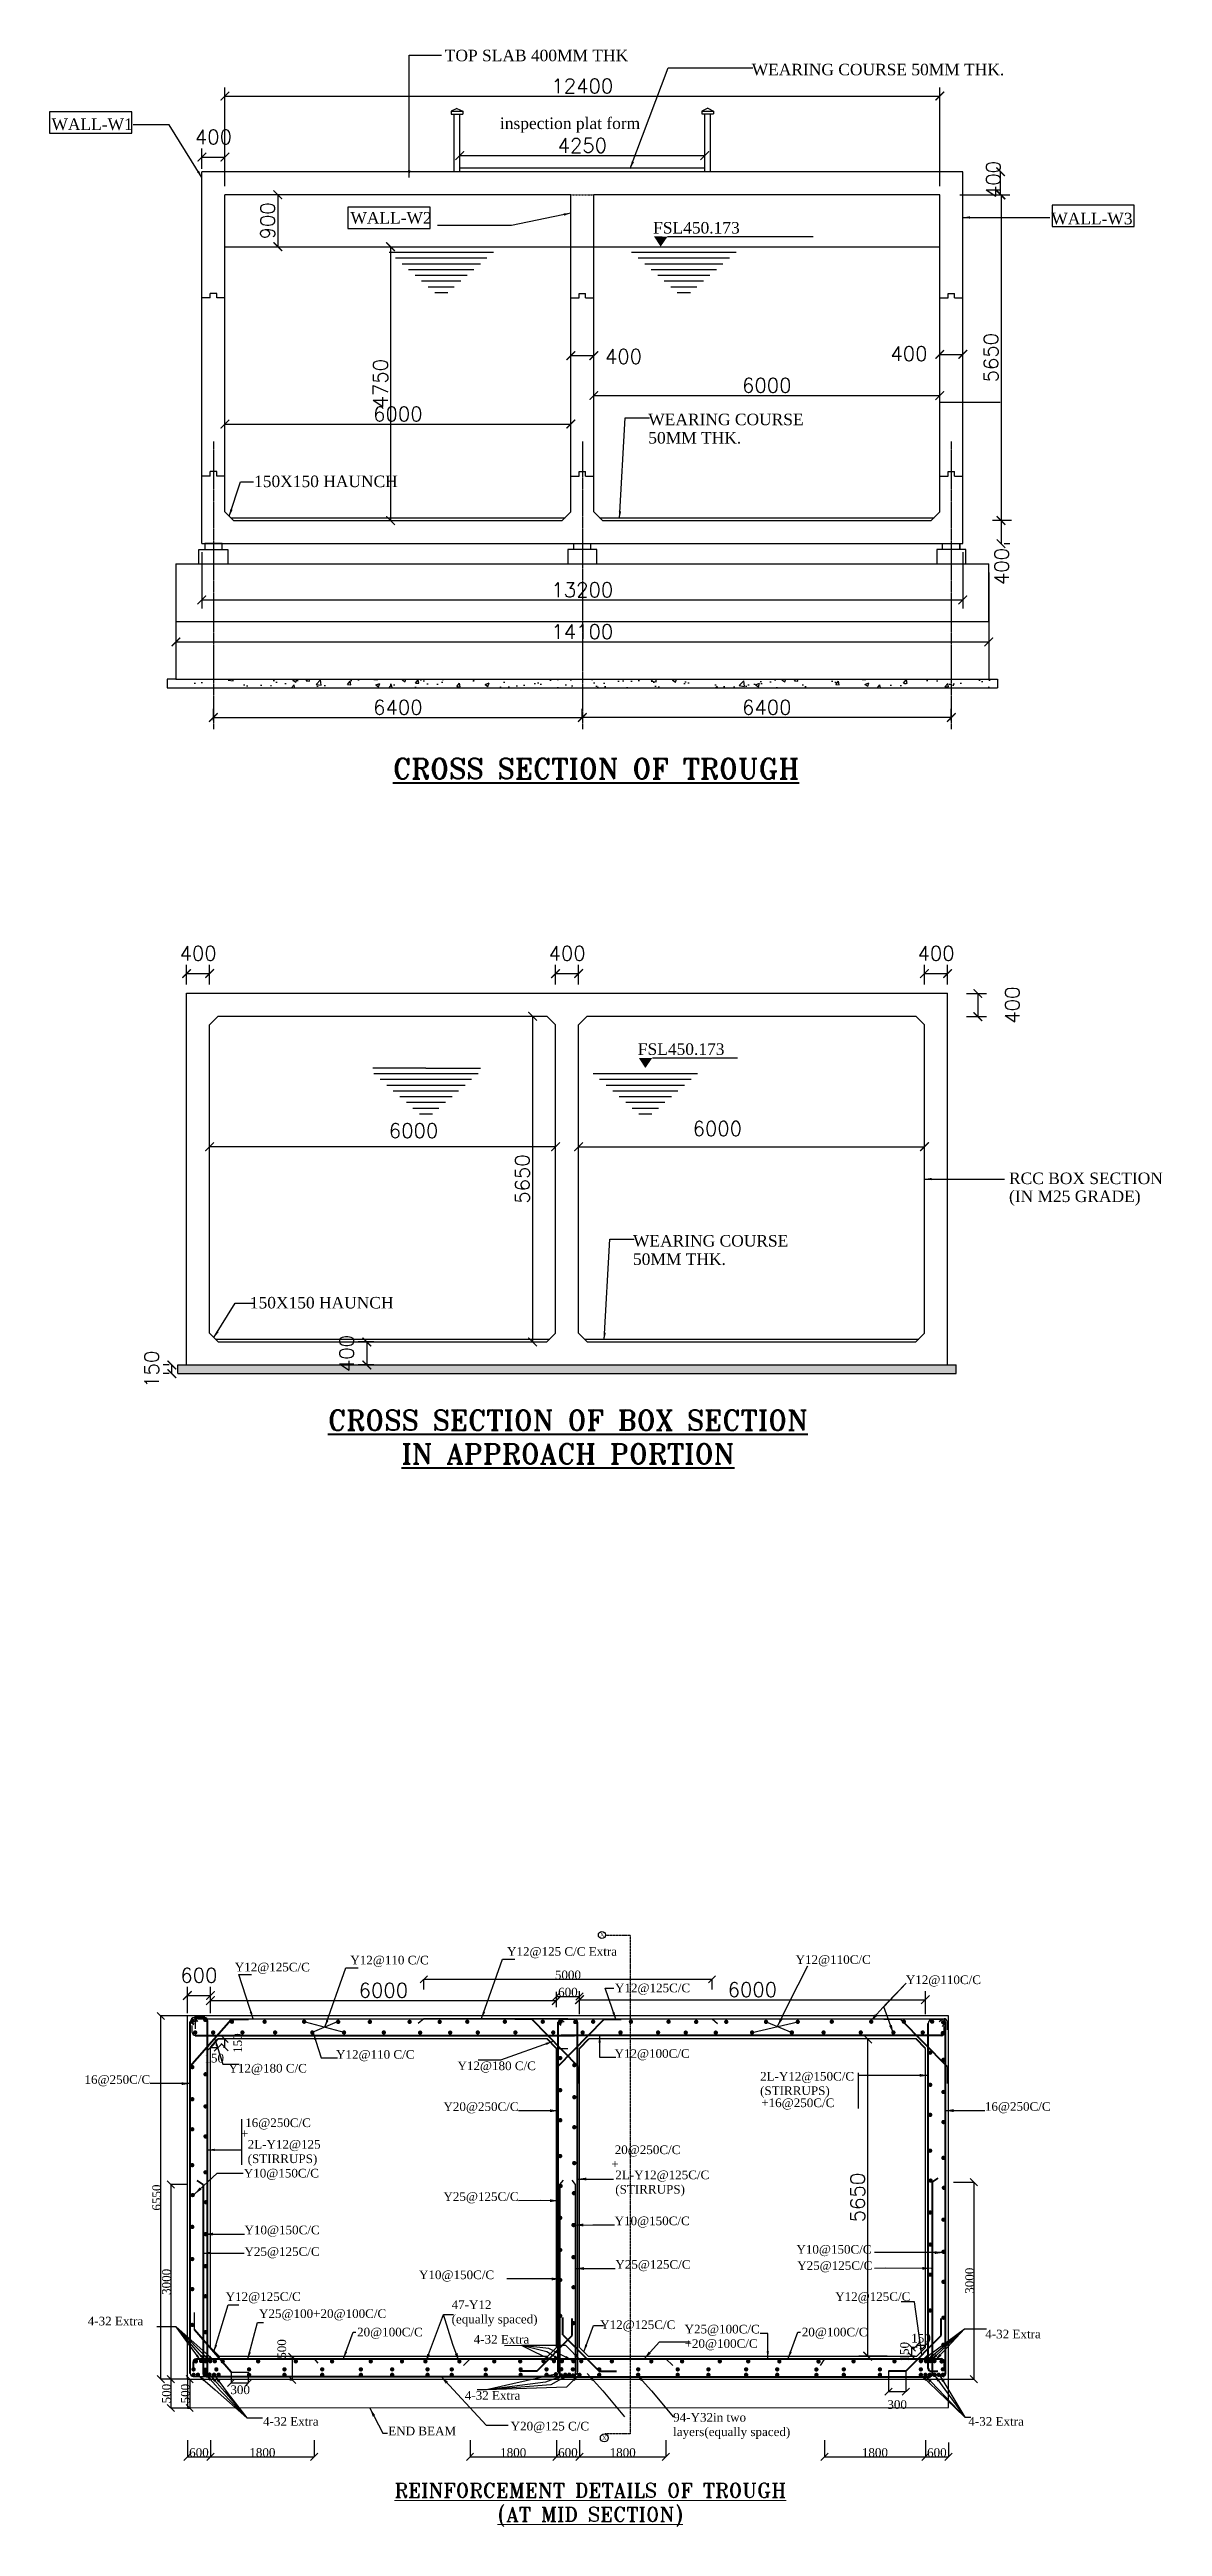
# Model space of a CAD drawing. Header units: inches. Extents: x -400915 to 515323, y 79868 to 577806.
# Drawn here: x 170641 to 189946, y 263364 to 306326 of the extents above; entities that cross this region are included whole.
import ezdxf

# ---------------------------------------------------------------- set-up
doc = ezdxf.new("R2010")
doc.units = ezdxf.units.IN
doc.header["$LTSCALE"] = 0.315
doc.header["$MEASUREMENT"] = 0
doc.linetypes.add('ACAD_ISO03W100', pattern=[30, 12, -18])
doc.linetypes.add('CENTER', pattern=[50.8, 31.75, -6.35, 6.35, -6.35])
doc.layers.get('0').update_dxf_attribs({"color": 9})
for name, color, linetype in [('CL', 5, 'CENTER'), ('rec', 7, 'Continuous'), ('stru', 2, 'Continuous'), ('TEXT', 3, 'Continuous')]:
    doc.layers.add(name, color=color, linetype=linetype)
for name, color, linetype, lineweight in [('crass barrier', 1, 'Continuous', 20), ('DIM', 1, 'Continuous', 20), ('RFC', 4, 'Continuous', 40), ('STRUC', 2, 'Continuous', 20), ('TXC', 7, 'Continuous', 40)]:
    doc.layers.add(name, color=color, linetype=linetype, lineweight=lineweight)
doc.styles.add('ROMANS', font='ROMANS')
doc.styles.add('ROMANT', font='romant.shx')
doc.styles.get("Standard").update_dxf_attribs({"font": 'romantic.ttf'})
doc.dimstyles.new('75', dxfattribs={"dimscale": 0, "dimtxt": 2.5, "dimasz": 2.5, "dimexe": 1.5, "dimexo": 1.5, "dimgap": 1, "dimtad": 1, "dimdec": 0, "dimzin": 0, "dimdsep": 46, "dimtxsty": 'ROMANS', "dimblk": 'ARCHTICK', "dimcen": -0.75, "dimclrd": 1, "dimclre": 1, "dimclrt": 3, "dimadec": 0, "dimazin": 0, "dimtfac": 1, "dimtdec": 0, "dimtofl": 0, "dimtmove": 0, "dimatfit": 3, "dimfxl": 1, "dimtolj": 1, "dimtzin": 0, "dimarcsym": 0})
doc.dimstyles.new('kri', dxfattribs={"dimtxt": 150, "dimasz": 125, "dimexe": 0.18, "dimexo": 0.0625, "dimgap": 0.09, "dimtad": 1, "dimdec": 0, "dimrnd": 1, "dimzin": 0, "dimdsep": 46, "dimtxsty": 'Standard', "dimblk": 'OBLIQUE', "dimcen": 0.09, "dimclrd": 1, "dimclre": 5, "dimclrt": 3, "dimadec": 0, "dimazin": 0, "dimtfac": 1, "dimtdec": 0, "dimtofl": 0, "dimtmove": 2, "dimatfit": 3, "dimfxl": 1, "dimtolj": 1, "dimtzin": 0, "dimarcsym": 0})

msp = doc.modelspace()

# ---------------------------------------------------------------- texts
at = {"layer": 'rec', "color": 1, "ltscale": 0.5}
for height, p in [(73.2, (180186, 273592.5)), (67.5, (180227.6, 264870.7))]:
    msp.add_text('X', height=height, dxfattribs=at).set_placement(p)
at = {"layer": 'stru'}
for s, p in [('TOP SLAB 400MM THK', (177497.1, 306122.8)), ('WEARING COURSE 50MM THK.', (182821.6, 305879.1)), ('WALL-W1', (170675, 304930.2)), ('inspection plat form', (178453.8, 304947)), ('WALL-W2', (175860.9, 303306.8)), ('FSL450.173', (181111.3, 303134.7)), ('WALL-W3', (188018.3, 303293.9)), ('WEARING COURSE ', (181027.3, 299810.1)), ('50MM THK.', (181027.3, 299491.2)), ('150X150 HAUNCH', (174189.2, 298736.2)), ('RCC BOX SECTION', (187284.1, 286647.5)), ('(IN M25 GRADE)', (187284.1, 286336.1)), ('WEARING COURSE ', (180762, 285563.9)), ('50MM THK.', (180762, 285245.1)), ('150X150 HAUNCH', (174115.5, 284490.2))]:
    msp.add_text(s, height=200, dxfattribs=at).set_placement(p)
at = {"layer": 'STRUC', "linetype": 'Continuous'}
msp.add_text('FSL450.173', height=200, dxfattribs=at).set_placement((180846.1, 288888.5))
at = {"layer": 'TEXT', "ltscale": 0.5, "char_height": 150}
for s, insert, width, attachment_point in [('Y12@110 C/C', (175858.7, 273263.1), 2156.891, 1), ('Y12@125 C/C Extra', (178576.8, 273412.6), 2156.891, 1), ('Y12@110C/C', (183582.3, 273272), 2156.891, 1), ('Y12@125C/C', (173853.7, 273141.9), 2156.891, 1), ('Y12@110C/C', (185494.3, 272921.7), 2156.891, 1), ('Y12@125C/C', (180449.6, 272779.9), 2156.891, 1), ('Y12@110 C/C', (175611.1, 271626.6), 2156.891, 1), ('Y12@100C/C', (180441.2, 271642.7), 2156.891, 1), ('16@250C/C', (172387.7, 271191.5), 2082.087, 3), ('Y12@180 C/C', (173745, 271387.1), 2156.891, 1), ('Y12@180 C/C', (177717.3, 271428.9), 2156.891, 1), ('2L-Y12@150C/C\\P(STIRRUPS)', (182966.3, 271247.6), 1661.961, 1), ('Y20@250C/C', (178777.6, 270721.3), 2082.087, 3), ('+16@250C/C', (182986.6, 270787.6), 1370.641, 1), ('16@250C/C', (186865.5, 270723.8), 2082.087, 1), ('+', (173962.2, 270254.8), 241.085, 1), ('16@250C/C', (174034.7, 270441.8), 2082.087, 1), ('2L-Y12@125\\P(STIRRUPS)', (174077.5, 270067.3), 2082.087, 1), ('20@250C/C', (180444.4, 269972.9), 2082.087, 1), ('Y10@150C/C', (174010.5, 269567.1), 2082.087, 1), ('+', (180383.5, 269723.9), 2082.087, 1), ('2L-Y12@125C/C\\P(STIRRUPS)', (180454.3, 269537.2), 2082.087, 1), ('Y25@125C/C', (178777.6, 269161), 2082.087, 3), ('Y10@150C/C', (174022.8, 268581.9), 2082.087, 1), ('Y10@150C/C', (180442.6, 268739.6), 2082.087, 1), ('Y25@125C/C', (174022.8, 268207.7), 2082.087, 1), ('Y10@150C/C', (183596.5, 268245.5), 2082.087, 1), ('Y10@150C/C', (177049.8, 267804), 2082.087, 1), ('Y25@125C/C', (180456.3, 267984.4), 2082.087, 1), ('Y25@125C/C', (183610.1, 267964.8), 2082.087, 1), ('Y12@125C/C', (173695.6, 267426.6), 2156.891, 1), ('47-Y12\\P(equally spaced)', (177615.1, 267285.5), 2156.891, 1), ('Y12@125C/C', (184268.9, 267426.6), 2156.891, 1), ('4-32 Extra', (171303.8, 266849.6), 1856.891, 7), ('Y25@100+20@100C/C', (174274.9, 267131), 2156.891, 1), ('20@100C/C', (175975.7, 266811.3), 2156.891, 1), ('Y12@125C/C', (180192.6, 266938.4), 2156.891, 1), ('Y25@100C/C\\P+20@100C/C', (181656.1, 266862.5), 3356.891, 1), ('20@100C/C', (183689.6, 266811.3), 2156.891, 1), ('4-32 Extra', (177998.4, 266533.6), 1856.891, 7), ('4-32 Extra', (186872, 266624.3), 1856.891, 7), ('4-32 Extra', (177844.4, 265559.5), 1856.891, 7), ('4-32 Extra', (174344.7, 265109.5), 1856.891, 7), ('END BEAM', (176516.5, 264944.5), 1856.891, 7), ('Y20@125 C/C', (178639.5, 264986.4), 1856.891, 7), ('94-Y32in two layers(equally spaced)', (181458.5, 264882.6), 2156.891, 7), ('4-32 Extra', (186578.5, 265109.5), 1856.891, 7)]:
    msp.add_mtext(s, dxfattribs=dict(at, insert=insert, width=width, attachment_point=attachment_point))
at = {"layer": 'TXC', "char_height": 350, "attachment_point": 5, "style": 'ROMANT'}
for s, insert, width in [('{\\LCROSS SECTION OF TROUGH}', (180121.5, 293852.9), 11318.701), ('{\\LCROSS SECTION OF BOX SECTION\\PIN APPROACH PORTION}', (179632.6, 282260.4), 11678.465)]:
    msp.add_mtext(s, dxfattribs=dict(at, insert=insert, width=width))
at = {"layer": 'TXC', "lineweight": 18, "insert": (180020.9, 263739.5), "char_height": 250, "width": 9218.701, "attachment_point": 5, "style": 'ROMANT'}
msp.add_mtext('{\\LREINFORCEMENT DETAILS OF TROUGH\\P(AT MID SECTION)}', dxfattribs=at)

# ---------------------------------------------------------------- blocks, each defined once
blk = doc.blocks.new('_ArchTick')
at = {"layer": 'crass barrier', "color": 0, "const_width": 0.15}
blk.add_lwpolyline([(-0.5, -0.5), (0.5, 0.5)], dxfattribs=at)
blk = doc.blocks.new('*D52')
at = {"layer": 'Defpoints', "color": 0, "linetype": 'Continuous', "transparency": 16777216}
for p in [(179019, 289560), (179019, 283910), (179019, 283910)]:
    blk.add_point(p, dxfattribs=at)
at = {"layer": 'STRUC', "color": 1, "linetype": 'Continuous', "lineweight": -2, "transparency": 16777216}
blk.add_line((179019, 289560), (179019, 283910), dxfattribs=at)
at = {"layer": 'STRUC', "color": 1, "linetype": 'Continuous', "lineweight": -2, "transparency": 16777216, "xscale": 150, "yscale": 150, "zscale": 150}
for p, rotation in [((179019, 289560), 90), ((179019, 283910), 270)]:
    blk.add_blockref('_ArchTick', p, dxfattribs=dict(at, rotation=rotation))
at = {"layer": 'STRUC', "color": 3, "linetype": 'Continuous', "transparency": 16777216, "insert": (178844, 286735), "char_height": 250, "attachment_point": 5, "rotation": 90, "style": 'ROMANS'}
blk.add_mtext('\\A1;5650', dxfattribs=at)
blk = doc.blocks.new('_Oblique')
at = {"color": 0, "linetype": 'ByBlock', "lineweight": -2}
blk.add_line((-0.5, -0.5), (0.5, 0.5), dxfattribs=at)
blk = doc.blocks.new('*D53')
at = {"layer": 'Defpoints', "color": 0, "linetype": 'Continuous', "transparency": 16777216}
for p in [(179818, 287014), (185818, 287295), (185818, 287014)]:
    blk.add_point(p, dxfattribs=at)
at = {"layer": 'STRUC', "color": 1, "linetype": 'Continuous', "lineweight": -2, "transparency": 16777216}
for p, q in [((179818, 287164), (179818, 287445)), ((185818, 287164), (185818, 287445)), ((179818, 287295), (185818, 287295))]:
    blk.add_line(p, q, dxfattribs=at)
at = {"layer": 'STRUC', "color": 1, "linetype": 'Continuous', "lineweight": -2, "transparency": 16777216, "xscale": 150, "yscale": 150, "zscale": 150, "rotation": 180}
blk.add_blockref('_ArchTick', (179818, 287295), dxfattribs=at)
at = {"layer": 'STRUC', "color": 1, "linetype": 'Continuous', "lineweight": -2, "transparency": 16777216, "xscale": 150, "yscale": 150, "zscale": 150}
blk.add_blockref('_ArchTick', (185818, 287295), dxfattribs=at)
at = {"layer": 'STRUC', "color": 3, "linetype": 'Continuous', "transparency": 16777216, "insert": (182224, 287611), "char_height": 250, "attachment_point": 5, "style": 'ROMANS'}
blk.add_mtext('\\A1;6000', dxfattribs=at)
blk = doc.blocks.new('*D54')
at = {"layer": 'Defpoints', "color": 0, "linetype": 'Continuous', "transparency": 16777216}
for p in [(173418, 287295), (173418, 287295), (179418, 287295)]:
    blk.add_point(p, dxfattribs=at)
at = {"layer": 'STRUC', "color": 1, "linetype": 'Continuous', "lineweight": -2, "transparency": 16777216}
blk.add_line((179418, 287295), (173418, 287295), dxfattribs=at)
at = {"layer": 'STRUC', "color": 1, "linetype": 'Continuous', "lineweight": -2, "transparency": 16777216, "xscale": 150, "yscale": 150, "zscale": 150, "rotation": 180}
blk.add_blockref('_ArchTick', (173418, 287295), dxfattribs=at)
at = {"layer": 'STRUC', "color": 1, "linetype": 'Continuous', "lineweight": -2, "transparency": 16777216, "xscale": 150, "yscale": 150, "zscale": 150}
blk.add_blockref('_ArchTick', (179418, 287295), dxfattribs=at)
at = {"layer": 'STRUC', "color": 3, "linetype": 'Continuous', "transparency": 16777216, "insert": (176955, 287572), "char_height": 250, "attachment_point": 5, "style": 'ROMANS'}
blk.add_mtext('\\A1;6000', dxfattribs=at)
blk = doc.blocks.new('*D55')
at = {"layer": 'Defpoints', "color": 0, "linetype": 'Continuous', "transparency": 16777216}
for p in [(173418, 290299), (173018, 289960), (173418, 289960)]:
    blk.add_point(p, dxfattribs=at)
at = {"layer": 'STRUC', "color": 1, "linetype": 'Continuous', "lineweight": -2, "transparency": 16777216}
for p, q in [((173018, 290110), (173018, 290449)), ((173418, 290110), (173418, 290449)), ((173018, 290299), (173418, 290299))]:
    blk.add_line(p, q, dxfattribs=at)
at = {"layer": 'STRUC', "color": 1, "linetype": 'Continuous', "lineweight": -2, "transparency": 16777216, "xscale": 150, "yscale": 150, "zscale": 150, "rotation": 180}
blk.add_blockref('_ArchTick', (173018, 290299), dxfattribs=at)
at = {"layer": 'STRUC', "color": 1, "linetype": 'Continuous', "lineweight": -2, "transparency": 16777216, "xscale": 150, "yscale": 150, "zscale": 150}
blk.add_blockref('_ArchTick', (173418, 290299), dxfattribs=at)
at = {"layer": 'STRUC', "color": 3, "linetype": 'Continuous', "transparency": 16777216, "insert": (173218, 290649), "char_height": 250, "attachment_point": 5, "style": 'ROMANS'}
blk.add_mtext('\\A1;400', dxfattribs=at)
blk = doc.blocks.new('*D56')
at = {"layer": 'Defpoints', "color": 0, "linetype": 'Continuous', "transparency": 16777216}
for p in [(179818, 290299), (179418, 289960), (179818, 289960)]:
    blk.add_point(p, dxfattribs=at)
at = {"layer": 'STRUC', "color": 1, "linetype": 'Continuous', "lineweight": -2, "transparency": 16777216}
for p, q in [((179418, 290110), (179418, 290449)), ((179818, 290110), (179818, 290449)), ((179418, 290299), (179818, 290299))]:
    blk.add_line(p, q, dxfattribs=at)
at = {"layer": 'STRUC', "color": 1, "linetype": 'Continuous', "lineweight": -2, "transparency": 16777216, "xscale": 150, "yscale": 150, "zscale": 150, "rotation": 180}
blk.add_blockref('_ArchTick', (179418, 290299), dxfattribs=at)
at = {"layer": 'STRUC', "color": 1, "linetype": 'Continuous', "lineweight": -2, "transparency": 16777216, "xscale": 150, "yscale": 150, "zscale": 150}
blk.add_blockref('_ArchTick', (179818, 290299), dxfattribs=at)
at = {"layer": 'STRUC', "color": 3, "linetype": 'Continuous', "transparency": 16777216, "insert": (179618, 290649), "char_height": 250, "attachment_point": 5, "style": 'ROMANS'}
blk.add_mtext('\\A1;400', dxfattribs=at)
blk = doc.blocks.new('*D57')
at = {"layer": 'Defpoints', "color": 0, "linetype": 'Continuous', "transparency": 16777216}
for p in [(186218, 290299), (185818, 289960), (186218, 289960)]:
    blk.add_point(p, dxfattribs=at)
at = {"layer": 'STRUC', "color": 1, "linetype": 'Continuous', "lineweight": -2, "transparency": 16777216}
for p, q in [((185818, 290110), (185818, 290449)), ((186218, 290110), (186218, 290449)), ((185818, 290299), (186218, 290299))]:
    blk.add_line(p, q, dxfattribs=at)
at = {"layer": 'STRUC', "color": 1, "linetype": 'Continuous', "lineweight": -2, "transparency": 16777216, "xscale": 150, "yscale": 150, "zscale": 150, "rotation": 180}
blk.add_blockref('_ArchTick', (185818, 290299), dxfattribs=at)
at = {"layer": 'STRUC', "color": 1, "linetype": 'Continuous', "lineweight": -2, "transparency": 16777216, "xscale": 150, "yscale": 150, "zscale": 150}
blk.add_blockref('_ArchTick', (186218, 290299), dxfattribs=at)
at = {"layer": 'STRUC', "color": 3, "linetype": 'Continuous', "transparency": 16777216, "insert": (186018, 290649), "char_height": 250, "attachment_point": 5, "style": 'ROMANS'}
blk.add_mtext('\\A1;400', dxfattribs=at)
blk = doc.blocks.new('*D58')
at = {"layer": 'Defpoints', "color": 0, "linetype": 'Continuous', "transparency": 16777216}
for p in [(186398, 289953), (186398, 289553), (186743, 289553)]:
    blk.add_point(p, dxfattribs=at)
at = {"layer": 'STRUC', "color": 1, "linetype": 'Continuous', "lineweight": -2, "transparency": 16777216}
for p, q in [((186548, 289953), (186893, 289953)), ((186743, 289953), (186743, 289553)), ((186548, 289553), (186893, 289553))]:
    blk.add_line(p, q, dxfattribs=at)
at = {"layer": 'STRUC', "color": 1, "linetype": 'Continuous', "lineweight": -2, "transparency": 16777216, "xscale": 150, "yscale": 150, "zscale": 150}
for p, rotation in [((186743, 289953), 90), ((186743, 289553), 270)]:
    blk.add_blockref('_ArchTick', p, dxfattribs=dict(at, rotation=rotation))
at = {"layer": 'STRUC', "color": 3, "linetype": 'Continuous', "transparency": 16777216, "insert": (187343, 289753), "char_height": 250, "attachment_point": 5, "rotation": 90, "style": 'ROMANS'}
blk.add_mtext('\\A1;400', dxfattribs=at)
blk = doc.blocks.new('*D59')
at = {"layer": 'Defpoints', "color": 0, "linetype": 'Continuous', "transparency": 16777216}
for p in [(176418, 283910), (176145, 283510), (176418, 283510)]:
    blk.add_point(p, dxfattribs=at)
at = {"layer": 'STRUC', "color": 1, "linetype": 'Continuous', "lineweight": -2, "transparency": 16777216}
for p, q in [((176268, 283910), (175995, 283910)), ((176145, 283910), (176145, 283510)), ((176268, 283510), (175995, 283510))]:
    blk.add_line(p, q, dxfattribs=at)
at = {"layer": 'STRUC', "color": 1, "linetype": 'Continuous', "lineweight": -2, "transparency": 16777216, "xscale": 150, "yscale": 150, "zscale": 150}
for p, rotation in [((176145, 283910), 90), ((176145, 283510), 270)]:
    blk.add_blockref('_ArchTick', p, dxfattribs=dict(at, rotation=rotation))
at = {"layer": 'STRUC', "color": 3, "linetype": 'Continuous', "transparency": 16777216, "insert": (175795, 283710), "char_height": 250, "attachment_point": 5, "rotation": 90, "style": 'ROMANS'}
blk.add_mtext('\\A1;400', dxfattribs=at)
blk = doc.blocks.new('*D60')
at = {"layer": 'Defpoints', "color": 0, "linetype": 'Continuous', "transparency": 16777216}
for p in [(172761, 283510), (172868, 283510), (172868, 283360)]:
    blk.add_point(p, dxfattribs=at)
at = {"layer": 'STRUC', "color": 1, "linetype": 'Continuous', "lineweight": -2, "transparency": 16777216}
for p, q in [((172718, 283510), (172611, 283510)), ((172718, 283360), (172611, 283360)), ((172761, 283360), (172761, 283510))]:
    blk.add_line(p, q, dxfattribs=at)
at = {"layer": 'STRUC', "color": 1, "linetype": 'Continuous', "lineweight": -2, "transparency": 16777216, "xscale": 150, "yscale": 150, "zscale": 150}
for p, rotation in [((172761, 283510), 90), ((172761, 283360), 270)]:
    blk.add_blockref('_ArchTick', p, dxfattribs=dict(at, rotation=rotation))
at = {"layer": 'STRUC', "color": 3, "linetype": 'Continuous', "transparency": 16777216, "insert": (172411, 283435), "char_height": 250, "attachment_point": 5, "rotation": 90, "style": 'ROMANS'}
blk.add_mtext('\\A1;150', dxfattribs=at)
blk = doc.blocks.new('*D61')
at = {"layer": 'Defpoints', "color": 0, "linetype": 'Continuous', "transparency": 16777216}
for p in [(186283, 303806), (187146, 298156), (187479, 298156)]:
    blk.add_point(p, dxfattribs=at)
at = {"layer": 'STRUC', "color": 1, "linetype": 'Continuous', "lineweight": -2, "transparency": 16777216}
for p, q in [((186433, 303806), (187296, 303806)), ((187146, 303806), (187146, 298156)), ((187329, 298156), (186996, 298156))]:
    blk.add_line(p, q, dxfattribs=at)
at = {"layer": 'STRUC', "color": 1, "linetype": 'Continuous', "lineweight": -2, "transparency": 16777216, "xscale": 150, "yscale": 150, "zscale": 150}
for p, rotation in [((187146, 303806), 90), ((187146, 298156), 270)]:
    blk.add_blockref('_ArchTick', p, dxfattribs=dict(at, rotation=rotation))
at = {"layer": 'STRUC', "color": 3, "linetype": 'Continuous', "transparency": 16777216, "insert": (186971, 300981), "char_height": 250, "attachment_point": 5, "rotation": 90, "style": 'ROMANS'}
blk.add_mtext('\\A1;5650', dxfattribs=at)
blk = doc.blocks.new('*D62')
at = {"layer": 'Defpoints', "color": 0, "transparency": 16777216}
for p in [(175447, 303806), (174336, 302906), (174601, 302906)]:
    blk.add_point(p, dxfattribs=at)
at = {"layer": 'stru', "color": 1, "lineweight": -2, "transparency": 16777216}
for p, q in [((175297, 303806), (174451, 303806)), ((174601, 303806), (174601, 302906)), ((174486, 302906), (174751, 302906))]:
    blk.add_line(p, q, dxfattribs=at)
at = {"layer": 'stru', "color": 1, "lineweight": -2, "transparency": 16777216, "xscale": 150, "yscale": 150, "zscale": 150}
for p, rotation in [((174601, 303806), 90), ((174601, 302906), 270)]:
    blk.add_blockref('_ArchTick', p, dxfattribs=dict(at, rotation=rotation))
at = {"layer": 'stru', "color": 3, "transparency": 16777216, "insert": (174426, 303356), "char_height": 250, "attachment_point": 5, "rotation": 90, "style": 'ROMANS'}
blk.add_mtext('\\A1;900', dxfattribs=at)
blk = doc.blocks.new('*D70')
at = {"layer": 'Defpoints', "color": 0, "linetype": 'Continuous', "transparency": 16777216}
for p in [(175806, 302906), (175806, 298156), (176557, 298156)]:
    blk.add_point(p, dxfattribs=at)
at = {"layer": 'STRUC', "color": 1, "linetype": 'Continuous', "lineweight": -2, "transparency": 16777216}
for p, q in [((175956, 302906), (176707, 302906)), ((176557, 302906), (176557, 298156)), ((175956, 298156), (176707, 298156))]:
    blk.add_line(p, q, dxfattribs=at)
at = {"layer": 'STRUC', "color": 1, "linetype": 'Continuous', "lineweight": -2, "transparency": 16777216, "xscale": 150, "yscale": 150, "zscale": 150}
for p, rotation in [((176557, 302906), 90), ((176557, 298156), 270)]:
    blk.add_blockref('_ArchTick', p, dxfattribs=dict(at, rotation=rotation))
at = {"layer": 'STRUC', "color": 3, "linetype": 'Continuous', "transparency": 16777216, "insert": (176382, 300531), "char_height": 250, "attachment_point": 5, "rotation": 90, "style": 'ROMANS'}
blk.add_mtext('\\A1;4750', dxfattribs=at)
blk = doc.blocks.new('*D63')
at = {"layer": 'Defpoints', "color": 0, "linetype": 'Continuous', "transparency": 16777216}
for p in [(177758, 304268), (182008, 304487), (182008, 304206)]:
    blk.add_point(p, dxfattribs=at)
at = {"layer": 'STRUC', "color": 1, "linetype": 'Continuous', "lineweight": -2, "transparency": 16777216}
for p, q in [((177758, 304418), (177758, 304637)), ((182008, 304356), (182008, 304637)), ((177758, 304487), (182008, 304487))]:
    blk.add_line(p, q, dxfattribs=at)
at = {"layer": 'STRUC', "color": 1, "linetype": 'Continuous', "lineweight": -2, "transparency": 16777216, "xscale": 150, "yscale": 150, "zscale": 150, "rotation": 180}
blk.add_blockref('_ArchTick', (177758, 304487), dxfattribs=at)
at = {"layer": 'STRUC', "color": 1, "linetype": 'Continuous', "lineweight": -2, "transparency": 16777216, "xscale": 150, "yscale": 150, "zscale": 150}
blk.add_blockref('_ArchTick', (182008, 304487), dxfattribs=at)
at = {"layer": 'STRUC', "color": 3, "linetype": 'Continuous', "transparency": 16777216, "insert": (179883, 304662), "char_height": 250, "attachment_point": 5, "style": 'ROMANS'}
blk.add_mtext('\\A1;4250', dxfattribs=at)
blk = doc.blocks.new('*D64')
at = {"layer": 'Defpoints', "color": 0, "linetype": 'Continuous', "transparency": 16777216}
for p in [(173683, 304460), (173283, 304106), (173683, 304106)]:
    blk.add_point(p, dxfattribs=at)
at = {"layer": 'STRUC', "color": 1, "linetype": 'Continuous', "lineweight": -2, "transparency": 16777216}
for p, q in [((173283, 304256), (173283, 304610)), ((173683, 304256), (173683, 304610)), ((173283, 304460), (173683, 304460))]:
    blk.add_line(p, q, dxfattribs=at)
at = {"layer": 'STRUC', "color": 1, "linetype": 'Continuous', "lineweight": -2, "transparency": 16777216, "xscale": 150, "yscale": 150, "zscale": 150, "rotation": 180}
blk.add_blockref('_ArchTick', (173283, 304460), dxfattribs=at)
at = {"layer": 'STRUC', "color": 1, "linetype": 'Continuous', "lineweight": -2, "transparency": 16777216, "xscale": 150, "yscale": 150, "zscale": 150}
blk.add_blockref('_ArchTick', (173683, 304460), dxfattribs=at)
at = {"layer": 'STRUC', "color": 3, "linetype": 'Continuous', "transparency": 16777216, "insert": (173483, 304810), "char_height": 250, "attachment_point": 5, "style": 'ROMANS'}
blk.add_mtext('\\A1;400', dxfattribs=at)
blk = doc.blocks.new('*D65')
at = {"layer": 'Defpoints', "color": 0, "linetype": 'Continuous', "transparency": 16777216}
for p in [(179683, 300923), (180083, 301017), (180083, 300923)]:
    blk.add_point(p, dxfattribs=at)
at = {"layer": 'STRUC', "color": 1, "linetype": 'Continuous', "lineweight": -2, "transparency": 16777216}
for p, q in [((179683, 301073), (179683, 301167)), ((180083, 301073), (180083, 301167)), ((179683, 301017), (180083, 301017))]:
    blk.add_line(p, q, dxfattribs=at)
at = {"layer": 'STRUC', "color": 1, "linetype": 'Continuous', "lineweight": -2, "transparency": 16777216, "xscale": 150, "yscale": 150, "zscale": 150, "rotation": 180}
blk.add_blockref('_ArchTick', (179683, 301017), dxfattribs=at)
at = {"layer": 'STRUC', "color": 1, "linetype": 'Continuous', "lineweight": -2, "transparency": 16777216, "xscale": 150, "yscale": 150, "zscale": 150}
blk.add_blockref('_ArchTick', (180083, 301017), dxfattribs=at)
at = {"layer": 'STRUC', "color": 3, "linetype": 'Continuous', "transparency": 16777216, "insert": (180597, 301002), "char_height": 250, "attachment_point": 5, "style": 'ROMANS'}
blk.add_mtext('\\A1;400', dxfattribs=at)
blk = doc.blocks.new('*D66')
at = {"layer": 'Defpoints', "color": 0, "linetype": 'Continuous', "transparency": 16777216}
for p in [(186083, 300881), (186483, 301038), (186483, 300881)]:
    blk.add_point(p, dxfattribs=at)
at = {"layer": 'STRUC', "color": 1, "linetype": 'Continuous', "lineweight": -2, "transparency": 16777216}
for p, q in [((186083, 301031), (186083, 301188)), ((186483, 301031), (186483, 301188)), ((186083, 301038), (186483, 301038))]:
    blk.add_line(p, q, dxfattribs=at)
at = {"layer": 'STRUC', "color": 1, "linetype": 'Continuous', "lineweight": -2, "transparency": 16777216, "xscale": 150, "yscale": 150, "zscale": 150, "rotation": 180}
blk.add_blockref('_ArchTick', (186083, 301038), dxfattribs=at)
at = {"layer": 'STRUC', "color": 1, "linetype": 'Continuous', "lineweight": -2, "transparency": 16777216, "xscale": 150, "yscale": 150, "zscale": 150}
blk.add_blockref('_ArchTick', (186483, 301038), dxfattribs=at)
at = {"layer": 'STRUC', "color": 3, "linetype": 'Continuous', "transparency": 16777216, "insert": (185549, 301052), "char_height": 250, "attachment_point": 5, "style": 'ROMANS'}
blk.add_mtext('\\A1;400', dxfattribs=at)
blk = doc.blocks.new('*D67')
at = {"layer": 'Defpoints', "color": 0, "linetype": 'Continuous', "transparency": 16777216}
for p in [(179883, 294741), (173483, 294539), (179883, 294576)]:
    blk.add_point(p, dxfattribs=at)
at = {"layer": 'STRUC', "color": 1, "linetype": 'Continuous', "lineweight": -2, "transparency": 16777216}
for p, q in [((173483, 294689), (173483, 294891)), ((173483, 294741), (179883, 294741)), ((179883, 294726), (179883, 294891))]:
    blk.add_line(p, q, dxfattribs=at)
at = {"layer": 'STRUC', "color": 1, "linetype": 'Continuous', "lineweight": -2, "transparency": 16777216, "xscale": 150, "yscale": 150, "zscale": 150, "rotation": 180}
blk.add_blockref('_ArchTick', (173483, 294741), dxfattribs=at)
at = {"layer": 'STRUC', "color": 1, "linetype": 'Continuous', "lineweight": -2, "transparency": 16777216, "xscale": 150, "yscale": 150, "zscale": 150}
blk.add_blockref('_ArchTick', (179883, 294741), dxfattribs=at)
at = {"layer": 'STRUC', "color": 3, "linetype": 'Continuous', "transparency": 16777216, "insert": (176683, 294916), "char_height": 250, "attachment_point": 5, "style": 'ROMANS'}
blk.add_mtext('\\A1;6400', dxfattribs=at)
blk = doc.blocks.new('*D71')
at = {"layer": 'Defpoints', "color": 0, "linetype": 'Continuous', "transparency": 16777216}
for p in [(187138, 304206), (187138, 304206), (186493, 303806)]:
    blk.add_point(p, dxfattribs=at)
at = {"layer": 'STRUC', "color": 1, "linetype": 'Continuous', "lineweight": -2, "transparency": 16777216}
for p, q in [((187138, 303806), (187138, 304206)), ((186643, 303806), (187288, 303806))]:
    blk.add_line(p, q, dxfattribs=at)
at = {"layer": 'STRUC', "color": 1, "linetype": 'Continuous', "lineweight": -2, "transparency": 16777216, "xscale": 150, "yscale": 150, "zscale": 150}
for p, rotation in [((187138, 304206), 90), ((187138, 303806), 270)]:
    blk.add_blockref('_ArchTick', p, dxfattribs=dict(at, rotation=rotation))
at = {"layer": 'STRUC', "color": 3, "linetype": 'Continuous', "transparency": 16777216, "insert": (187013, 304072), "char_height": 250, "attachment_point": 5, "rotation": 90, "style": 'ROMANS'}
blk.add_mtext('\\A1;400', dxfattribs=at)
blk = doc.blocks.new('*D68')
at = {"layer": 'Defpoints', "color": 0, "linetype": 'Continuous', "transparency": 16777216}
for p in [(187146, 298156), (187049, 297756), (187146, 297756)]:
    blk.add_point(p, dxfattribs=at)
at = {"layer": 'STRUC', "color": 1, "linetype": 'Continuous', "lineweight": -2, "transparency": 16777216}
for p, q in [((187146, 298156), (187146, 297756)), ((187199, 297756), (187296, 297756))]:
    blk.add_line(p, q, dxfattribs=at)
at = {"layer": 'STRUC', "color": 1, "linetype": 'Continuous', "lineweight": -2, "transparency": 16777216, "xscale": 150, "yscale": 150, "zscale": 150}
for p, rotation in [((187146, 298156), 90), ((187146, 297756), 270)]:
    blk.add_blockref('_ArchTick', p, dxfattribs=dict(at, rotation=rotation))
at = {"layer": 'STRUC', "color": 3, "linetype": 'Continuous', "transparency": 16777216, "insert": (187155, 297359), "char_height": 250, "attachment_point": 5, "rotation": 90, "style": 'ROMANS'}
blk.add_mtext('\\A1;400', dxfattribs=at)
blk = doc.blocks.new('*D72')
at = {"layer": 'Defpoints', "color": 0, "linetype": 'Continuous', "transparency": 16777216}
for p in [(173283, 297756), (186483, 297756), (186483, 296780)]:
    blk.add_point(p, dxfattribs=at)
at = {"layer": 'STRUC', "color": 1, "linetype": 'Continuous', "lineweight": -2, "transparency": 16777216}
for p, q in [((173283, 297606), (173283, 296630)), ((186483, 297606), (186483, 296630)), ((173283, 296780), (186483, 296780))]:
    blk.add_line(p, q, dxfattribs=at)
at = {"layer": 'STRUC', "color": 1, "linetype": 'Continuous', "lineweight": -2, "transparency": 16777216, "xscale": 150, "yscale": 150, "zscale": 150, "rotation": 180}
blk.add_blockref('_ArchTick', (173283, 296780), dxfattribs=at)
at = {"layer": 'STRUC', "color": 1, "linetype": 'Continuous', "lineweight": -2, "transparency": 16777216, "xscale": 150, "yscale": 150, "zscale": 150}
blk.add_blockref('_ArchTick', (186483, 296780), dxfattribs=at)
at = {"layer": 'STRUC', "color": 3, "linetype": 'Continuous', "transparency": 16777216, "insert": (179883, 296955), "char_height": 250, "attachment_point": 5, "style": 'ROMANS'}
blk.add_mtext('\\A1;13200', dxfattribs=at)
blk = doc.blocks.new('*D69')
at = {"layer": 'Defpoints', "color": 0, "linetype": 'Continuous', "transparency": 16777216}
for p in [(179883, 294741), (179883, 294576), (186283, 294540)]:
    blk.add_point(p, dxfattribs=at)
at = {"layer": 'STRUC', "color": 1, "linetype": 'Continuous', "lineweight": -2, "transparency": 16777216}
for p, q in [((179883, 294726), (179883, 294891)), ((186283, 294741), (179883, 294741)), ((186283, 294690), (186283, 294891))]:
    blk.add_line(p, q, dxfattribs=at)
at = {"layer": 'STRUC', "color": 1, "linetype": 'Continuous', "lineweight": -2, "transparency": 16777216, "xscale": 150, "yscale": 150, "zscale": 150, "rotation": 180}
blk.add_blockref('_ArchTick', (179883, 294741), dxfattribs=at)
at = {"layer": 'STRUC', "color": 1, "linetype": 'Continuous', "lineweight": -2, "transparency": 16777216, "xscale": 150, "yscale": 150, "zscale": 150}
blk.add_blockref('_ArchTick', (186283, 294741), dxfattribs=at)
at = {"layer": 'STRUC', "color": 3, "linetype": 'Continuous', "transparency": 16777216, "insert": (183083, 294916), "char_height": 250, "attachment_point": 5, "style": 'ROMANS'}
blk.add_mtext('\\A1;6400', dxfattribs=at)
blk = doc.blocks.new('*D73')
at = {"layer": 'Defpoints', "color": 0, "linetype": 'Continuous', "transparency": 16777216}
for p in [(173683, 299584), (179683, 299830), (179683, 299584)]:
    blk.add_point(p, dxfattribs=at)
at = {"layer": 'STRUC', "color": 1, "linetype": 'Continuous', "lineweight": -2, "transparency": 16777216}
for p, q in [((173683, 299734), (173683, 299980)), ((179683, 299734), (179683, 299980)), ((173683, 299830), (179683, 299830))]:
    blk.add_line(p, q, dxfattribs=at)
at = {"layer": 'STRUC', "color": 1, "linetype": 'Continuous', "lineweight": -2, "transparency": 16777216, "xscale": 150, "yscale": 150, "zscale": 150, "rotation": 180}
blk.add_blockref('_ArchTick', (173683, 299830), dxfattribs=at)
at = {"layer": 'STRUC', "color": 1, "linetype": 'Continuous', "lineweight": -2, "transparency": 16777216, "xscale": 150, "yscale": 150, "zscale": 150}
blk.add_blockref('_ArchTick', (179683, 299830), dxfattribs=at)
at = {"layer": 'STRUC', "color": 3, "linetype": 'Continuous', "transparency": 16777216, "insert": (176683, 300005), "char_height": 250, "attachment_point": 5, "style": 'ROMANS'}
blk.add_mtext('\\A1;6000', dxfattribs=at)
blk = doc.blocks.new('*D74')
at = {"layer": 'Defpoints', "color": 0, "linetype": 'Continuous', "transparency": 16777216}
for p in [(186083, 300325), (180083, 299937), (186083, 299937)]:
    blk.add_point(p, dxfattribs=at)
at = {"layer": 'STRUC', "color": 1, "linetype": 'Continuous', "lineweight": -2, "transparency": 16777216}
for p, q in [((180083, 300087), (180083, 300475)), ((180083, 300325), (186083, 300325)), ((186083, 300087), (186083, 300475))]:
    blk.add_line(p, q, dxfattribs=at)
at = {"layer": 'STRUC', "color": 1, "linetype": 'Continuous', "lineweight": -2, "transparency": 16777216, "xscale": 150, "yscale": 150, "zscale": 150, "rotation": 180}
blk.add_blockref('_ArchTick', (180083, 300325), dxfattribs=at)
at = {"layer": 'STRUC', "color": 1, "linetype": 'Continuous', "lineweight": -2, "transparency": 16777216, "xscale": 150, "yscale": 150, "zscale": 150}
blk.add_blockref('_ArchTick', (186083, 300325), dxfattribs=at)
at = {"layer": 'STRUC', "color": 3, "linetype": 'Continuous', "transparency": 16777216, "insert": (183083, 300500), "char_height": 250, "attachment_point": 5, "style": 'ROMANS'}
blk.add_mtext('\\A1;6000', dxfattribs=at)
blk = doc.blocks.new('*D75')
at = {"layer": 'Defpoints', "color": 0, "linetype": 'Continuous', "transparency": 16777216}
for p in [(172833, 297406), (186933, 297406), (186933, 296052)]:
    blk.add_point(p, dxfattribs=at)
at = {"layer": 'STRUC', "color": 1, "linetype": 'Continuous', "lineweight": -2, "transparency": 16777216}
for p, q in [((172833, 297256), (172833, 295902)), ((186933, 297256), (186933, 295902)), ((172833, 296052), (186933, 296052))]:
    blk.add_line(p, q, dxfattribs=at)
at = {"layer": 'STRUC', "color": 1, "linetype": 'Continuous', "lineweight": -2, "transparency": 16777216, "xscale": 150, "yscale": 150, "zscale": 150, "rotation": 180}
blk.add_blockref('_ArchTick', (172833, 296052), dxfattribs=at)
at = {"layer": 'STRUC', "color": 1, "linetype": 'Continuous', "lineweight": -2, "transparency": 16777216, "xscale": 150, "yscale": 150, "zscale": 150}
blk.add_blockref('_ArchTick', (186933, 296052), dxfattribs=at)
at = {"layer": 'STRUC', "color": 3, "linetype": 'Continuous', "transparency": 16777216, "insert": (179883, 296227), "char_height": 250, "attachment_point": 5, "style": 'ROMANS'}
blk.add_mtext('\\A1;14100', dxfattribs=at)
blk = doc.blocks.new('*D76')
at = {"layer": 'Defpoints', "color": 0, "linetype": 'Continuous', "transparency": 16777216}
for p in [(186083, 305519), (173683, 303806), (186083, 303806)]:
    blk.add_point(p, dxfattribs=at)
at = {"layer": 'STRUC', "color": 1, "linetype": 'Continuous', "lineweight": -2, "transparency": 16777216}
for p, q in [((173683, 303956), (173683, 305669)), ((173683, 305519), (186083, 305519)), ((186083, 303956), (186083, 305669))]:
    blk.add_line(p, q, dxfattribs=at)
at = {"layer": 'STRUC', "color": 1, "linetype": 'Continuous', "lineweight": -2, "transparency": 16777216, "xscale": 150, "yscale": 150, "zscale": 150, "rotation": 180}
blk.add_blockref('_ArchTick', (173683, 305519), dxfattribs=at)
at = {"layer": 'STRUC', "color": 1, "linetype": 'Continuous', "lineweight": -2, "transparency": 16777216, "xscale": 150, "yscale": 150, "zscale": 150}
blk.add_blockref('_ArchTick', (186083, 305519), dxfattribs=at)
at = {"layer": 'STRUC', "color": 3, "linetype": 'Continuous', "transparency": 16777216, "insert": (179883, 305694), "char_height": 250, "attachment_point": 5, "style": 'ROMANS'}
blk.add_mtext('\\A1;12400', dxfattribs=at)
blk = doc.blocks.new('*D120')
at = {"layer": 'Defpoints', "color": 0, "linetype": 'Continuous', "transparency": 16777216}
for p in [(179433, 272487), (173433, 272120), (179433, 272220)]:
    blk.add_point(p, dxfattribs=at)
at = {"layer": 'STRUC', "color": 1, "linetype": 'Continuous', "lineweight": -2, "transparency": 16777216}
for p, q in [((173433, 272270), (173433, 272637)), ((173433, 272487), (179433, 272487)), ((179433, 272370), (179433, 272637))]:
    blk.add_line(p, q, dxfattribs=at)
at = {"layer": 'STRUC', "color": 1, "linetype": 'Continuous', "lineweight": -2, "transparency": 16777216, "xscale": 150, "yscale": 150, "zscale": 150, "rotation": 180}
blk.add_blockref('_ArchTick', (173433, 272487), dxfattribs=at)
at = {"layer": 'STRUC', "color": 1, "linetype": 'Continuous', "lineweight": -2, "transparency": 16777216, "xscale": 150, "yscale": 150, "zscale": 150}
blk.add_blockref('_ArchTick', (179433, 272487), dxfattribs=at)
at = {"layer": 'STRUC', "color": 3, "linetype": 'Continuous', "transparency": 16777216, "insert": (176433, 272662), "char_height": 250, "attachment_point": 5, "style": 'ROMANS'}
blk.add_mtext('\\A1;6000', dxfattribs=at)
blk = doc.blocks.new('*D121')
at = {"layer": 'Defpoints', "color": 0, "linetype": 'Continuous', "transparency": 16777216}
for p in [(185485, 271820), (184832, 266320), (185320, 266320)]:
    blk.add_point(p, dxfattribs=at)
at = {"layer": 'STRUC', "color": 1, "linetype": 'Continuous', "lineweight": -2, "transparency": 16777216}
for p, q in [((185335, 271820), (184682, 271820)), ((184832, 271820), (184832, 266320)), ((185170, 266320), (184682, 266320))]:
    blk.add_line(p, q, dxfattribs=at)
at = {"layer": 'STRUC', "color": 1, "linetype": 'Continuous', "lineweight": -2, "transparency": 16777216, "xscale": 150, "yscale": 150, "zscale": 150}
for p, rotation in [((184832, 271820), 90), ((184832, 266320), 270)]:
    blk.add_blockref('_ArchTick', p, dxfattribs=dict(at, rotation=rotation))
at = {"layer": 'STRUC', "color": 3, "linetype": 'Continuous', "transparency": 16777216, "insert": (184657, 269070), "char_height": 250, "attachment_point": 5, "rotation": 90, "style": 'ROMANS'}
blk.add_mtext('\\A1;5650', dxfattribs=at)
blk = doc.blocks.new('*D122')
at = {"layer": 'Defpoints', "color": 0, "linetype": 'Continuous', "transparency": 16777216}
for p in [(185833, 272501), (179833, 272100), (185833, 272100)]:
    blk.add_point(p, dxfattribs=at)
at = {"layer": 'STRUC', "color": 1, "linetype": 'Continuous', "lineweight": -2, "transparency": 16777216}
for p, q in [((179833, 272250), (179833, 272651)), ((179833, 272501), (185833, 272501)), ((185833, 272250), (185833, 272651))]:
    blk.add_line(p, q, dxfattribs=at)
at = {"layer": 'STRUC', "color": 1, "linetype": 'Continuous', "lineweight": -2, "transparency": 16777216, "xscale": 150, "yscale": 150, "zscale": 150, "rotation": 180}
blk.add_blockref('_ArchTick', (179833, 272501), dxfattribs=at)
at = {"layer": 'STRUC', "color": 1, "linetype": 'Continuous', "lineweight": -2, "transparency": 16777216, "xscale": 150, "yscale": 150, "zscale": 150}
blk.add_blockref('_ArchTick', (185833, 272501), dxfattribs=at)
at = {"layer": 'STRUC', "color": 3, "linetype": 'Continuous', "transparency": 16777216, "insert": (182833, 272676), "char_height": 250, "attachment_point": 5, "style": 'ROMANS'}
blk.add_mtext('\\A1;6000', dxfattribs=at)
blk = doc.blocks.new('*D123')
at = {"layer": 'Defpoints', "color": 0, "linetype": 'Continuous', "transparency": 16777216}
for p in [(173433, 272574), (173033, 272119), (173433, 272120)]:
    blk.add_point(p, dxfattribs=at)
at = {"layer": 'STRUC', "color": 1, "linetype": 'Continuous', "lineweight": -2, "transparency": 16777216}
for p, q in [((173033, 272269), (173033, 272724)), ((173033, 272574), (173433, 272574)), ((173433, 272270), (173433, 272724))]:
    blk.add_line(p, q, dxfattribs=at)
at = {"layer": 'STRUC', "color": 1, "linetype": 'Continuous', "lineweight": -2, "transparency": 16777216, "xscale": 150, "yscale": 150, "zscale": 150, "rotation": 180}
blk.add_blockref('_ArchTick', (173033, 272574), dxfattribs=at)
at = {"layer": 'STRUC', "color": 1, "linetype": 'Continuous', "lineweight": -2, "transparency": 16777216, "xscale": 150, "yscale": 150, "zscale": 150}
blk.add_blockref('_ArchTick', (173433, 272574), dxfattribs=at)
at = {"layer": 'STRUC', "color": 3, "linetype": 'Continuous', "transparency": 16777216, "insert": (173233, 272924), "char_height": 250, "attachment_point": 5, "style": 'ROMANS'}
blk.add_mtext('\\A1;600', dxfattribs=at)
blk = doc.blocks.new('*D116')
at = {"layer": 'Defpoints', "color": 0, "ltscale": 0.5, "transparency": 16777216}
for p in [(173033, 269294), (172744, 265919), (173033, 265919)]:
    blk.add_point(p, dxfattribs=at)
at = {"layer": 'rec', "color": 5, "lineweight": -2, "ltscale": 0.5, "transparency": 16777216}
for p, q in [((173033, 269294), (172744, 269294)), ((173033, 265919), (172744, 265919))]:
    blk.add_line(p, q, dxfattribs=at)
at = {"layer": 'rec', "color": 1, "lineweight": -2, "ltscale": 0.5, "transparency": 16777216}
blk.add_line((172744, 269294), (172744, 265919), dxfattribs=at)
at = {"layer": 'rec', "color": 1, "lineweight": -2, "ltscale": 0.5, "transparency": 16777216, "xscale": 125, "yscale": 125, "zscale": 125}
for p, rotation in [((172744, 269294), 90), ((172744, 265919), 270)]:
    blk.add_blockref('_Oblique', p, dxfattribs=dict(at, rotation=rotation))
at = {"layer": 'rec', "color": 3, "ltscale": 0.5, "transparency": 16777216, "insert": (172669, 267607), "char_height": 150, "attachment_point": 5, "rotation": 90}
blk.add_mtext('\\A1;3000', dxfattribs=at)
blk = doc.blocks.new('*D117')
at = {"layer": 'Defpoints', "color": 0, "ltscale": 0.5, "transparency": 16777216}
for p in [(186323, 269335), (186233, 265920), (186675, 265920)]:
    blk.add_point(p, dxfattribs=at)
at = {"layer": 'rec', "color": 5, "lineweight": -2, "ltscale": 0.5, "transparency": 16777216}
for p, q in [((186324, 269335), (186675, 269335)), ((186233, 265920), (186675, 265920))]:
    blk.add_line(p, q, dxfattribs=at)
at = {"layer": 'rec', "color": 1, "lineweight": -2, "ltscale": 0.5, "transparency": 16777216}
blk.add_line((186675, 269335), (186675, 265920), dxfattribs=at)
at = {"layer": 'rec', "color": 1, "lineweight": -2, "ltscale": 0.5, "transparency": 16777216, "xscale": 125, "yscale": 125, "zscale": 125}
for p, rotation in [((186675, 269335), 90), ((186675, 265920), 270)]:
    blk.add_blockref('_Oblique', p, dxfattribs=dict(at, rotation=rotation))
at = {"layer": 'rec', "color": 3, "ltscale": 0.5, "transparency": 16777216, "insert": (186600, 267627), "char_height": 150, "attachment_point": 5, "rotation": 90}
blk.add_mtext('\\A1;3000', dxfattribs=at)
blk = doc.blocks.new('*D118')
at = {"layer": 'Defpoints', "color": 0, "ltscale": 0.5, "transparency": 16777216}
for p in [(173789, 266043), (174089, 266043), (174089, 265857)]:
    blk.add_point(p, dxfattribs=at)
at = {"layer": 'rec', "color": 5, "lineweight": -2, "ltscale": 0.5, "transparency": 16777216}
for p, q in [((173789, 266043), (173789, 265857)), ((174089, 266043), (174089, 265857))]:
    blk.add_line(p, q, dxfattribs=at)
at = {"layer": 'rec', "color": 1, "lineweight": -2, "ltscale": 0.5, "transparency": 16777216}
blk.add_line((173789, 265857), (174089, 265857), dxfattribs=at)
at = {"layer": 'rec', "color": 1, "lineweight": -2, "ltscale": 0.5, "transparency": 16777216, "xscale": 125, "yscale": 125, "zscale": 125, "rotation": 180}
blk.add_blockref('_Oblique', (173789, 265857), dxfattribs=at)
at = {"layer": 'rec', "color": 1, "lineweight": -2, "ltscale": 0.5, "transparency": 16777216, "xscale": 125, "yscale": 125, "zscale": 125}
blk.add_blockref('_Oblique', (174089, 265857), dxfattribs=at)
at = {"layer": 'rec', "color": 3, "ltscale": 0.5, "transparency": 16777216, "insert": (173948, 265734), "char_height": 150, "attachment_point": 5}
blk.add_mtext('\\A1;300', dxfattribs=at)
blk = doc.blocks.new('*D119')
at = {"layer": 'Defpoints', "color": 0, "ltscale": 0.5, "transparency": 16777216}
for p in [(185194, 266060), (185494, 266060), (185494, 265703)]:
    blk.add_point(p, dxfattribs=at)
at = {"layer": 'rec', "color": 5, "lineweight": -2, "ltscale": 0.5, "transparency": 16777216}
for p, q in [((185194, 266060), (185194, 265703)), ((185494, 266060), (185494, 265703))]:
    blk.add_line(p, q, dxfattribs=at)
at = {"layer": 'rec', "color": 1, "lineweight": -2, "ltscale": 0.5, "transparency": 16777216}
blk.add_line((185194, 265703), (185494, 265703), dxfattribs=at)
at = {"layer": 'rec', "color": 1, "lineweight": -2, "ltscale": 0.5, "transparency": 16777216, "xscale": 125, "yscale": 125, "zscale": 125, "rotation": 180}
blk.add_blockref('_Oblique', (185194, 265703), dxfattribs=at)
at = {"layer": 'rec', "color": 1, "lineweight": -2, "ltscale": 0.5, "transparency": 16777216, "xscale": 125, "yscale": 125, "zscale": 125}
blk.add_blockref('_Oblique', (185494, 265703), dxfattribs=at)
at = {"layer": 'rec', "color": 3, "ltscale": 0.5, "transparency": 16777216, "insert": (185344, 265478), "char_height": 150, "attachment_point": 5}
blk.add_mtext('\\A1;300', dxfattribs=at)
blk = doc.blocks.new('*D157')
at = {"layer": 'Defpoints', "color": 0, "ltscale": 0.5, "transparency": 16777216}
for p in [(172573, 272219), (173033, 272219), (173033, 265919)]:
    blk.add_point(p, dxfattribs=at)
at = {"layer": 'rec', "color": 5, "lineweight": -2, "ltscale": 0.5, "transparency": 16777216}
for p, q in [((173033, 272219), (172573, 272219)), ((173033, 265919), (172573, 265919))]:
    blk.add_line(p, q, dxfattribs=at)
at = {"layer": 'rec', "color": 1, "lineweight": -2, "ltscale": 0.5, "transparency": 16777216}
blk.add_line((172573, 265919), (172573, 272219), dxfattribs=at)
at = {"layer": 'rec', "color": 1, "lineweight": -2, "ltscale": 0.5, "transparency": 16777216, "xscale": 125, "yscale": 125, "zscale": 125}
for p, rotation in [((172573, 272219), 90), ((172573, 265919), 270)]:
    blk.add_blockref('_Oblique', p, dxfattribs=dict(at, rotation=rotation))
at = {"layer": 'rec', "color": 3, "ltscale": 0.5, "transparency": 16777216, "insert": (172498, 269069), "char_height": 150, "attachment_point": 5, "rotation": 90}
blk.add_mtext('\\A1;6550', dxfattribs=at)
blk = doc.blocks.new('*D244')
at = {"layer": 'Defpoints', "color": 0, "ltscale": 0.5, "transparency": 16777216}
for p in [(185833, 264823), (186233, 264823), (186233, 264571)]:
    blk.add_point(p, dxfattribs=at)
at = {"layer": 'rec', "color": 5, "lineweight": -2, "ltscale": 0.5, "transparency": 16777216}
for p, q in [((185833, 264823), (185833, 264571)), ((186233, 264823), (186233, 264571))]:
    blk.add_line(p, q, dxfattribs=at)
at = {"layer": 'rec', "color": 1, "lineweight": -2, "ltscale": 0.5, "transparency": 16777216}
blk.add_line((185833, 264571), (186233, 264571), dxfattribs=at)
at = {"layer": 'rec', "color": 1, "lineweight": -2, "ltscale": 0.5, "transparency": 16777216, "xscale": 125, "yscale": 125, "zscale": 125, "rotation": 180}
blk.add_blockref('_Oblique', (185833, 264571), dxfattribs=at)
at = {"layer": 'rec', "color": 1, "lineweight": -2, "ltscale": 0.5, "transparency": 16777216, "xscale": 125, "yscale": 125, "zscale": 125}
blk.add_blockref('_Oblique', (186233, 264571), dxfattribs=at)
at = {"layer": 'rec', "color": 3, "ltscale": 0.5, "transparency": 16777216, "insert": (186033, 264646), "char_height": 150, "attachment_point": 5}
blk.add_mtext('\\A1;600', dxfattribs=at)
blk = doc.blocks.new('*D245')
at = {"layer": 'Defpoints', "color": 0, "ltscale": 0.5, "transparency": 16777216}
for p in [(173033, 264861), (173433, 264862), (173433, 264572)]:
    blk.add_point(p, dxfattribs=at)
at = {"layer": 'rec', "color": 5, "lineweight": -2, "ltscale": 0.5, "transparency": 16777216}
for p, q in [((173033, 264861), (173033, 264572)), ((173433, 264862), (173433, 264572))]:
    blk.add_line(p, q, dxfattribs=at)
at = {"layer": 'rec', "color": 1, "lineweight": -2, "ltscale": 0.5, "transparency": 16777216}
blk.add_line((173033, 264572), (173433, 264572), dxfattribs=at)
at = {"layer": 'rec', "color": 1, "lineweight": -2, "ltscale": 0.5, "transparency": 16777216, "xscale": 125, "yscale": 125, "zscale": 125, "rotation": 180}
blk.add_blockref('_Oblique', (173033, 264572), dxfattribs=at)
at = {"layer": 'rec', "color": 1, "lineweight": -2, "ltscale": 0.5, "transparency": 16777216, "xscale": 125, "yscale": 125, "zscale": 125}
blk.add_blockref('_Oblique', (173433, 264572), dxfattribs=at)
at = {"layer": 'rec', "color": 3, "ltscale": 0.5, "transparency": 16777216, "insert": (173233, 264647), "char_height": 150, "attachment_point": 5}
blk.add_mtext('\\A1;600', dxfattribs=at)
blk = doc.blocks.new('*D250')
at = {"layer": 'Defpoints', "color": 0, "ltscale": 0.5, "transparency": 16777216}
for p in [(173433, 271676), (173560, 271669), (173560, 271669)]:
    blk.add_point(p, dxfattribs=at)
at = {"layer": 'rec', "color": 5, "lineweight": -2, "ltscale": 0.5, "transparency": 16777216}
for p, q in [((173433, 271675), (173433, 271669)), ((173560, 271669), (173560, 271669))]:
    blk.add_line(p, q, dxfattribs=at)
at = {"layer": 'rec', "color": 1, "lineweight": -2, "ltscale": 0.5, "transparency": 16777216}
blk.add_line((173433, 271669), (173560, 271669), dxfattribs=at)
at = {"layer": 'rec', "color": 1, "lineweight": -2, "ltscale": 0.5, "transparency": 16777216, "xscale": 125, "yscale": 125, "zscale": 125, "rotation": 180}
blk.add_blockref('_Oblique', (173433, 271669), dxfattribs=at)
at = {"layer": 'rec', "color": 1, "lineweight": -2, "ltscale": 0.5, "transparency": 16777216, "xscale": 125, "yscale": 125, "zscale": 125}
blk.add_blockref('_Oblique', (173560, 271669), dxfattribs=at)
at = {"layer": 'rec', "color": 3, "ltscale": 0.5, "transparency": 16777216, "insert": (173498, 271486), "char_height": 150, "attachment_point": 5}
blk.add_mtext('\\A1;150', dxfattribs=at)
blk = doc.blocks.new('*D251')
at = {"layer": 'Defpoints', "color": 0, "ltscale": 0.5, "transparency": 16777216}
for p in [(173560, 271820), (173657, 271676), (173680, 271820)]:
    blk.add_point(p, dxfattribs=at)
at = {"layer": 'rec', "color": 5, "lineweight": -2, "ltscale": 0.5, "transparency": 16777216}
for p, q in [((173560, 271820), (173680, 271820)), ((173657, 271676), (173680, 271676))]:
    blk.add_line(p, q, dxfattribs=at)
at = {"layer": 'rec', "color": 1, "lineweight": -2, "ltscale": 0.5, "transparency": 16777216}
blk.add_line((173680, 271676), (173680, 271820), dxfattribs=at)
at = {"layer": 'rec', "color": 1, "lineweight": -2, "ltscale": 0.5, "transparency": 16777216, "xscale": 125, "yscale": 125, "zscale": 125}
for p, rotation in [((173680, 271820), 90), ((173680, 271676), 270)]:
    blk.add_blockref('_Oblique', p, dxfattribs=dict(at, rotation=rotation))
at = {"layer": 'rec', "color": 3, "ltscale": 0.5, "transparency": 16777216, "insert": (173905, 271748), "char_height": 150, "attachment_point": 5, "rotation": 90}
blk.add_mtext('\\A1;150', dxfattribs=at)
blk = doc.blocks.new('*D252')
at = {"layer": 'Defpoints', "color": 0, "ltscale": 0.5, "transparency": 16777216}
for p in [(173433, 264861), (175233, 264860), (175233, 264572)]:
    blk.add_point(p, dxfattribs=at)
at = {"layer": 'rec', "color": 5, "lineweight": -2, "ltscale": 0.5, "transparency": 16777216}
for p, q in [((173433, 264861), (173433, 264572)), ((175233, 264860), (175233, 264572))]:
    blk.add_line(p, q, dxfattribs=at)
at = {"layer": 'rec', "color": 1, "lineweight": -2, "ltscale": 0.5, "transparency": 16777216}
blk.add_line((173433, 264572), (175233, 264572), dxfattribs=at)
at = {"layer": 'rec', "color": 1, "lineweight": -2, "ltscale": 0.5, "transparency": 16777216, "xscale": 125, "yscale": 125, "zscale": 125, "rotation": 180}
blk.add_blockref('_Oblique', (173433, 264572), dxfattribs=at)
at = {"layer": 'rec', "color": 1, "lineweight": -2, "ltscale": 0.5, "transparency": 16777216, "xscale": 125, "yscale": 125, "zscale": 125}
blk.add_blockref('_Oblique', (175233, 264572), dxfattribs=at)
at = {"layer": 'rec', "color": 3, "ltscale": 0.5, "transparency": 16777216, "insert": (174333, 264647), "char_height": 150, "attachment_point": 5}
blk.add_mtext('\\A1;1800', dxfattribs=at)
blk = doc.blocks.new('*D253')
at = {"layer": 'Defpoints', "color": 0, "ltscale": 0.5, "transparency": 16777216}
for p in [(173033, 265919), (172744, 265419), (173033, 265419)]:
    blk.add_point(p, dxfattribs=at)
at = {"layer": 'rec', "color": 5, "lineweight": -2, "ltscale": 0.5, "transparency": 16777216}
for p, q in [((173033, 265919), (172744, 265919)), ((173033, 265419), (172744, 265419))]:
    blk.add_line(p, q, dxfattribs=at)
at = {"layer": 'rec', "color": 1, "lineweight": -2, "ltscale": 0.5, "transparency": 16777216}
blk.add_line((172744, 265919), (172744, 265419), dxfattribs=at)
at = {"layer": 'rec', "color": 1, "lineweight": -2, "ltscale": 0.5, "transparency": 16777216, "xscale": 125, "yscale": 125, "zscale": 125}
for p, rotation in [((172744, 265919), 90), ((172744, 265419), 270)]:
    blk.add_blockref('_Oblique', p, dxfattribs=dict(at, rotation=rotation))
at = {"layer": 'rec', "color": 3, "ltscale": 0.5, "transparency": 16777216, "insert": (172669, 265669), "char_height": 150, "attachment_point": 5, "rotation": 90}
blk.add_mtext('\\A1;500', dxfattribs=at)
blk = doc.blocks.new('*D254')
at = {"layer": 'Defpoints', "color": 0, "ltscale": 0.5, "transparency": 16777216}
for p in [(173033, 265919), (173033, 265419), (173072, 265419)]:
    blk.add_point(p, dxfattribs=at)
at = {"layer": 'rec', "color": 5, "lineweight": -2, "ltscale": 0.5, "transparency": 16777216}
for p, q in [((173033, 265919), (173073, 265919)), ((173033, 265419), (173073, 265419))]:
    blk.add_line(p, q, dxfattribs=at)
at = {"layer": 'rec', "color": 1, "lineweight": -2, "ltscale": 0.5, "transparency": 16777216}
blk.add_line((173072, 265919), (173072, 265419), dxfattribs=at)
at = {"layer": 'rec', "color": 1, "lineweight": -2, "ltscale": 0.5, "transparency": 16777216, "xscale": 125, "yscale": 125, "zscale": 125}
for p, rotation in [((173072, 265919), 90), ((173072, 265419), 270)]:
    blk.add_blockref('_Oblique', p, dxfattribs=dict(at, rotation=rotation))
at = {"layer": 'rec', "color": 3, "ltscale": 0.5, "transparency": 16777216, "insert": (172997, 265669), "char_height": 150, "attachment_point": 5, "rotation": 90}
blk.add_mtext('\\A1;500', dxfattribs=at)
blk = doc.blocks.new('*D255')
at = {"layer": 'Defpoints', "color": 0, "ltscale": 0.5, "transparency": 16777216}
for p in [(177935, 264861), (179433, 264860), (179433, 264572)]:
    blk.add_point(p, dxfattribs=at)
at = {"layer": 'rec', "color": 5, "lineweight": -2, "ltscale": 0.5, "transparency": 16777216}
for p, q in [((177935, 264861), (177935, 264572)), ((179433, 264860), (179433, 264572))]:
    blk.add_line(p, q, dxfattribs=at)
at = {"layer": 'rec', "color": 1, "lineweight": -2, "ltscale": 0.5, "transparency": 16777216}
blk.add_line((177935, 264572), (179433, 264572), dxfattribs=at)
at = {"layer": 'rec', "color": 1, "lineweight": -2, "ltscale": 0.5, "transparency": 16777216, "xscale": 125, "yscale": 125, "zscale": 125, "rotation": 180}
blk.add_blockref('_Oblique', (177935, 264572), dxfattribs=at)
at = {"layer": 'rec', "color": 1, "lineweight": -2, "ltscale": 0.5, "transparency": 16777216, "xscale": 125, "yscale": 125, "zscale": 125}
blk.add_blockref('_Oblique', (179433, 264572), dxfattribs=at)
at = {"layer": 'rec', "color": 3, "ltscale": 0.5, "transparency": 16777216, "insert": (178684, 264647), "char_height": 150, "attachment_point": 5}
blk.add_mtext('\\A1;1800', dxfattribs=at)
blk = doc.blocks.new('*D256')
at = {"layer": 'Defpoints', "color": 0, "ltscale": 0.5, "transparency": 16777216}
for p in [(179433, 264860), (179833, 264860), (179833, 264572)]:
    blk.add_point(p, dxfattribs=at)
at = {"layer": 'rec', "color": 5, "lineweight": -2, "ltscale": 0.5, "transparency": 16777216}
for p, q in [((179433, 264860), (179433, 264572)), ((179833, 264860), (179833, 264572))]:
    blk.add_line(p, q, dxfattribs=at)
at = {"layer": 'rec', "color": 1, "lineweight": -2, "ltscale": 0.5, "transparency": 16777216}
blk.add_line((179433, 264572), (179833, 264572), dxfattribs=at)
at = {"layer": 'rec', "color": 1, "lineweight": -2, "ltscale": 0.5, "transparency": 16777216, "xscale": 125, "yscale": 125, "zscale": 125, "rotation": 180}
blk.add_blockref('_Oblique', (179433, 264572), dxfattribs=at)
at = {"layer": 'rec', "color": 1, "lineweight": -2, "ltscale": 0.5, "transparency": 16777216, "xscale": 125, "yscale": 125, "zscale": 125}
blk.add_blockref('_Oblique', (179833, 264572), dxfattribs=at)
at = {"layer": 'rec', "color": 3, "ltscale": 0.5, "transparency": 16777216, "insert": (179633, 264647), "char_height": 150, "attachment_point": 5}
blk.add_mtext('\\A1;600', dxfattribs=at)
blk = doc.blocks.new('*D257')
at = {"layer": 'Defpoints', "color": 0, "ltscale": 0.5, "transparency": 16777216}
for p in [(179833, 264860), (181332, 264859), (181332, 264571)]:
    blk.add_point(p, dxfattribs=at)
at = {"layer": 'rec', "color": 5, "lineweight": -2, "ltscale": 0.5, "transparency": 16777216}
for p, q in [((179833, 264860), (179833, 264571)), ((181332, 264859), (181332, 264571))]:
    blk.add_line(p, q, dxfattribs=at)
at = {"layer": 'rec', "color": 1, "lineweight": -2, "ltscale": 0.5, "transparency": 16777216}
blk.add_line((179833, 264571), (181332, 264571), dxfattribs=at)
at = {"layer": 'rec', "color": 1, "lineweight": -2, "ltscale": 0.5, "transparency": 16777216, "xscale": 125, "yscale": 125, "zscale": 125, "rotation": 180}
blk.add_blockref('_Oblique', (179833, 264571), dxfattribs=at)
at = {"layer": 'rec', "color": 1, "lineweight": -2, "ltscale": 0.5, "transparency": 16777216, "xscale": 125, "yscale": 125, "zscale": 125}
blk.add_blockref('_Oblique', (181332, 264571), dxfattribs=at)
at = {"layer": 'rec', "color": 3, "ltscale": 0.5, "transparency": 16777216, "insert": (180583, 264646), "char_height": 150, "attachment_point": 5}
blk.add_mtext('\\A1;1800', dxfattribs=at)
blk = doc.blocks.new('*D258')
at = {"layer": 'Defpoints', "color": 0, "ltscale": 0.5, "transparency": 16777216}
for p in [(174810, 266310), (174810, 265908), (174849, 265908)]:
    blk.add_point(p, dxfattribs=at)
at = {"layer": 'rec', "color": 5, "lineweight": -2, "ltscale": 0.5, "transparency": 16777216}
for p, q in [((174811, 266310), (174850, 266310)), ((174810, 265908), (174850, 265908))]:
    blk.add_line(p, q, dxfattribs=at)
at = {"layer": 'rec', "color": 1, "lineweight": -2, "ltscale": 0.5, "transparency": 16777216}
blk.add_line((174849, 266310), (174849, 265908), dxfattribs=at)
at = {"layer": 'rec', "color": 1, "lineweight": -2, "ltscale": 0.5, "transparency": 16777216, "xscale": 125, "yscale": 125, "zscale": 125}
for p, rotation in [((174849, 266310), 90), ((174849, 265908), 270)]:
    blk.add_blockref('_Oblique', p, dxfattribs=dict(at, rotation=rotation))
at = {"layer": 'rec', "color": 3, "ltscale": 0.5, "transparency": 16777216, "insert": (174671, 266443), "char_height": 150, "attachment_point": 5, "rotation": 90}
blk.add_mtext('\\A1;500', dxfattribs=at)
blk = doc.blocks.new('*D259')
at = {"layer": 'Defpoints', "color": 0, "ltscale": 0.5, "transparency": 16777216}
for p in [(182133, 272855), (177133, 272679), (182133, 272679)]:
    blk.add_point(p, dxfattribs=at)
at = {"layer": 'rec', "color": 5, "lineweight": -2, "ltscale": 0.5, "transparency": 16777216}
for p, q in [((177133, 272679), (177133, 272855)), ((182133, 272679), (182133, 272855))]:
    blk.add_line(p, q, dxfattribs=at)
at = {"layer": 'rec', "color": 1, "lineweight": -2, "ltscale": 0.5, "transparency": 16777216}
blk.add_line((177133, 272855), (182133, 272855), dxfattribs=at)
at = {"layer": 'rec', "color": 1, "lineweight": -2, "ltscale": 0.5, "transparency": 16777216, "xscale": 125, "yscale": 125, "zscale": 125, "rotation": 180}
blk.add_blockref('_Oblique', (177133, 272855), dxfattribs=at)
at = {"layer": 'rec', "color": 1, "lineweight": -2, "ltscale": 0.5, "transparency": 16777216, "xscale": 125, "yscale": 125, "zscale": 125}
blk.add_blockref('_Oblique', (182133, 272855), dxfattribs=at)
at = {"layer": 'rec', "color": 3, "ltscale": 0.5, "transparency": 16777216, "insert": (179633, 272930), "char_height": 150, "attachment_point": 5}
blk.add_mtext('\\A1;5000', dxfattribs=at)
blk = doc.blocks.new('*D260')
at = {"layer": 'Defpoints', "color": 0, "ltscale": 0.5, "transparency": 16777216}
for p in [(179433, 272487), (179833, 272557), (179833, 272487)]:
    blk.add_point(p, dxfattribs=at)
at = {"layer": 'rec', "color": 5, "lineweight": -2, "ltscale": 0.5, "transparency": 16777216}
for p, q in [((179433, 272487), (179433, 272557)), ((179833, 272487), (179833, 272557))]:
    blk.add_line(p, q, dxfattribs=at)
at = {"layer": 'rec', "color": 1, "lineweight": -2, "ltscale": 0.5, "transparency": 16777216}
blk.add_line((179433, 272557), (179833, 272557), dxfattribs=at)
at = {"layer": 'rec', "color": 1, "lineweight": -2, "ltscale": 0.5, "transparency": 16777216, "xscale": 125, "yscale": 125, "zscale": 125, "rotation": 180}
blk.add_blockref('_Oblique', (179433, 272557), dxfattribs=at)
at = {"layer": 'rec', "color": 1, "lineweight": -2, "ltscale": 0.5, "transparency": 16777216, "xscale": 125, "yscale": 125, "zscale": 125}
blk.add_blockref('_Oblique', (179833, 272557), dxfattribs=at)
at = {"layer": 'rec', "color": 3, "ltscale": 0.5, "transparency": 16777216, "insert": (179633, 272632), "char_height": 150, "attachment_point": 5}
blk.add_mtext('\\A1;600', dxfattribs=at)
blk = doc.blocks.new('*D261')
at = {"layer": 'Defpoints', "color": 0, "ltscale": 0.5, "transparency": 16777216}
for p in [(184083, 264860), (185833, 264859), (185833, 264571)]:
    blk.add_point(p, dxfattribs=at)
at = {"layer": 'rec', "color": 5, "lineweight": -2, "ltscale": 0.5, "transparency": 16777216}
for p, q in [((184083, 264860), (184083, 264571)), ((185833, 264859), (185833, 264571))]:
    blk.add_line(p, q, dxfattribs=at)
at = {"layer": 'rec', "color": 1, "lineweight": -2, "ltscale": 0.5, "transparency": 16777216}
blk.add_line((184083, 264571), (185833, 264571), dxfattribs=at)
at = {"layer": 'rec', "color": 1, "lineweight": -2, "ltscale": 0.5, "transparency": 16777216, "xscale": 125, "yscale": 125, "zscale": 125, "rotation": 180}
blk.add_blockref('_Oblique', (184083, 264571), dxfattribs=at)
at = {"layer": 'rec', "color": 1, "lineweight": -2, "ltscale": 0.5, "transparency": 16777216, "xscale": 125, "yscale": 125, "zscale": 125}
blk.add_blockref('_Oblique', (185833, 264571), dxfattribs=at)
at = {"layer": 'rec', "color": 3, "ltscale": 0.5, "transparency": 16777216, "insert": (184958, 264646), "char_height": 150, "attachment_point": 5}
blk.add_mtext('\\A1;1800', dxfattribs=at)
blk = doc.blocks.new('*D262')
at = {"layer": 'Defpoints', "color": 0, "ltscale": 0.5, "transparency": 16777216}
for p in [(185683, 266504), (185683, 266470), (185833, 266470)]:
    blk.add_point(p, dxfattribs=at)
at = {"layer": 'rec', "color": 5, "lineweight": -2, "ltscale": 0.5, "transparency": 16777216}
for p, q in [((185683, 266470), (185683, 266505)), ((185833, 266470), (185833, 266505))]:
    blk.add_line(p, q, dxfattribs=at)
at = {"layer": 'rec', "color": 1, "lineweight": -2, "ltscale": 0.5, "transparency": 16777216}
blk.add_line((185833, 266504), (185683, 266504), dxfattribs=at)
at = {"layer": 'rec', "color": 1, "lineweight": -2, "ltscale": 0.5, "transparency": 16777216, "xscale": 125, "yscale": 125, "zscale": 125, "rotation": 180}
blk.add_blockref('_Oblique', (185683, 266504), dxfattribs=at)
at = {"layer": 'rec', "color": 1, "lineweight": -2, "ltscale": 0.5, "transparency": 16777216, "xscale": 125, "yscale": 125, "zscale": 125}
blk.add_blockref('_Oblique', (185833, 266504), dxfattribs=at)
at = {"layer": 'rec', "color": 3, "ltscale": 0.5, "transparency": 16777216, "insert": (185758, 266629), "char_height": 150, "attachment_point": 5}
blk.add_mtext('\\A1;150', dxfattribs=at)
blk = doc.blocks.new('*D263')
at = {"layer": 'Defpoints', "color": 0, "ltscale": 0.5, "transparency": 16777216}
for p in [(185597, 266470), (185642, 266470), (185642, 266320)]:
    blk.add_point(p, dxfattribs=at)
at = {"layer": 'rec', "color": 5, "lineweight": -2, "ltscale": 0.5, "transparency": 16777216}
for p, q in [((185642, 266470), (185597, 266470)), ((185642, 266320), (185597, 266320))]:
    blk.add_line(p, q, dxfattribs=at)
at = {"layer": 'rec', "color": 1, "lineweight": -2, "ltscale": 0.5, "transparency": 16777216}
blk.add_line((185597, 266320), (185597, 266470), dxfattribs=at)
at = {"layer": 'rec', "color": 1, "lineweight": -2, "ltscale": 0.5, "transparency": 16777216, "xscale": 125, "yscale": 125, "zscale": 125}
for p, rotation in [((185597, 266470), 90), ((185597, 266320), 270)]:
    blk.add_blockref('_Oblique', p, dxfattribs=dict(at, rotation=rotation))
at = {"layer": 'rec', "color": 3, "ltscale": 0.5, "transparency": 16777216, "insert": (185472, 266395), "char_height": 150, "attachment_point": 5, "rotation": 90}
blk.add_mtext('\\A1;150', dxfattribs=at)

# ---------------------------------------------------------------- dimensions: what is measured, and where the dimension line sits
at = {"layer": 'rec', "ltscale": 0.5}
for base, p1, p2, picture, middle in [((182133.3, 272855.1), (177133.2, 272679), (182133.3, 272679), '*D259', (179633.2, 272930.2)), ((185683.4, 266504.4), (185833.4, 266469.7), (185683.4, 266469.7), '*D262', (185758.4, 266629.4)), ((185494.4, 265703.2), (185194.4, 266060), (185494.4, 266060), '*D119', (185344.4, 265477.9))]:
    dim = msp.add_linear_dim(base=base, p1=p1, p2=p2, dimstyle='kri', dxfattribs=at)
    dim.commit()
    dim.dimension.update_dxf_attribs({"geometry": picture, "text_midpoint": middle})
for base, p1, p2, text, picture, middle in [((179833.4, 272556.6), (179433.4, 272486.8), (179833.4, 272486.8), '600', '*D260', (179633.4, 272631.6)), ((173433.4, 264572.1), (173033.4, 264861.3), (173433.4, 264861.6), '600', '*D245', (173233.4, 264647.2)), ((175233.4, 264572.1), (173433.4, 264861.3), (175233.4, 264860.4), '1800', '*D252', (174333.4, 264647.2)), ((179433.4, 264571.9), (177934.8, 264861.1), (179433.4, 264860.3), '1800', '*D255', (178684.1, 264647)), ((179833.4, 264571.8), (179433.4, 264860.3), (179833.4, 264860.3), '600', '*D256', (179633.4, 264646.8)), ((181332, 264571.1), (179833.4, 264860.3), (181332, 264859.5), '1800', '*D257', (180582.7, 264646.2)), ((185833.4, 264571), (184083.4, 264860.1), (185833.4, 264859.3), '1800', '*D261', (184958.4, 264646.1)), ((186233.5, 264571), (185833.4, 264822.9), (186233.5, 264822.9), '600', '*D244', (186033.4, 264646.1))]:
    dim = msp.add_linear_dim(base=base, p1=p1, p2=p2, text=text, dimstyle='kri', dxfattribs=at)
    dim.commit()
    dim.dimension.update_dxf_attribs({"geometry": picture, "text_midpoint": middle})
for base, p1, p2, text, picture, middle in [((172573.1, 272219.4), (173033.4, 265919.4), (173033.4, 272219.4), '6550', '*D157', (172498, 269069.4)), ((173679.7, 271819.7), (173657, 271675.5), (173560.3, 271819.7), '150', '*D251', (173905, 271747.6)), ((186675.3, 265919.7), (186323.4, 269335.3), (186233.4, 265919.7), '3000', '*D117', (186600.2, 267627.5)), ((172744.1, 265919.4), (173033.4, 269294.4), (173033.4, 265919.4), '3000', '*D116', (172669, 267606.9))]:
    dim = msp.add_linear_dim(base=base, p1=p1, p2=p2, angle=90, text=text, dimstyle='kri', dxfattribs=at)
    dim.commit()
    dim.dimension.update_dxf_attribs({"geometry": picture, "text_midpoint": middle})
dim = msp.add_linear_dim(base=(173560.3, 271669), p1=(173433.4, 271675.5), p2=(173560.3, 271669), text='150', dimstyle='kri', dxfattribs=at)
dim.commit()
dim.dimension.update_dxf_attribs({"geometry": '*D250', "text_midpoint": (173497.8, 271485.6), "dimtype": 160})
dim = msp.add_linear_dim(base=(174849.4, 265908.2), p1=(174810.5, 266310.5), p2=(174810.4, 265908.2), angle=90, text='500', dimstyle='kri', dxfattribs=at)
dim.commit()
dim.dimension.update_dxf_attribs({"geometry": '*D258', "text_midpoint": (174670.8, 266442.7), "dimtype": 160})
for base, p1, p2, picture, middle in [((185596.7, 266469.7), (185642.3, 266319.7), (185642.4, 266469.7), '*D263', (185471.7, 266394.7)), ((172744.1, 265419.3), (173033.4, 265919.4), (173033.4, 265419.3), '*D253', (172669, 265669.4)), ((173072.3, 265419.3), (173033.4, 265919.4), (173033.4, 265419.3), '*D254', (172997.3, 265669.4))]:
    dim = msp.add_linear_dim(base=base, p1=p1, p2=p2, angle=90, dimstyle='kri', dxfattribs=at)
    dim.commit()
    dim.dimension.update_dxf_attribs({"geometry": picture, "text_midpoint": middle})
dim = msp.add_linear_dim(base=(174089.4, 265857), p1=(173789.4, 266042.9), p2=(174089.4, 266042.9), dimstyle='kri', dxfattribs=at)
dim.commit()
dim.dimension.update_dxf_attribs({"geometry": '*D118', "text_midpoint": (173948, 265734.2), "dimtype": 160})
at = {"layer": 'stru'}
dim = msp.add_linear_dim(base=(174601.1, 302905.9), p1=(175447.1, 303805.9), p2=(174335.8, 302905.9), angle=90, dimstyle='75', override={"dimscale": 100, "dimasz": 1.5, "dimgap": 0.5, "dimtmove": 2}, dxfattribs=at)
dim.commit()
dim.dimension.update_dxf_attribs({"geometry": '*D62', "text_midpoint": (174426.1, 303355.9)})
at = {"layer": 'STRUC', "linetype": 'Continuous'}
for base, p1, p2, picture, middle in [((186083.1, 305518.8), (173683.1, 303805.7), (186083.1, 303805.7), '*D76', (179883.1, 305693.8)), ((173683.1, 304459.9), (173283.1, 304105.7), (173683.1, 304105.7), '*D64', (173483.1, 304809.9)), ((182008.1, 304487), (177758.1, 304267.9), (182008.1, 304205.8), '*D63', (179883.1, 304662)), ((186083.1, 300324.5), (180083.1, 299937.3), (186083.1, 299937.3), '*D74', (183083.1, 300499.5)), ((179683.1, 299830.3), (173683.1, 299583.9), (179683.1, 299583.9), '*D73', (176683.1, 300005.3)), ((186483.1, 296780), (173283.1, 297755.7), (186483.1, 297755.7), '*D72', (179883.1, 296955)), ((186933.1, 296051.6), (172833.1, 297405.7), (186933.1, 297405.7), '*D75', (179883.1, 296226.6)), ((179883.1, 294741.4), (173483.1, 294539.1), (179883.1, 294575.7), '*D67', (176683.1, 294916.4)), ((173417.8, 290299.1), (173017.8, 289959.7), (173417.8, 289959.7), '*D55', (173217.8, 290649.1)), ((179817.8, 290299), (179417.8, 289959.6), (179817.8, 289959.6), '*D56', (179617.8, 290649)), ((186217.8, 290299), (185817.8, 289959.6), (186217.8, 289959.6), '*D57', (186017.8, 290649)), ((179433.4, 272486.8), (173433.4, 272119.7), (179433.4, 272219.7), '*D120', (176433.4, 272661.8)), ((185833.4, 272501), (179833.4, 272100.4), (185833.4, 272100.4), '*D122', (182833.4, 272676))]:
    dim = msp.add_linear_dim(base=base, p1=p1, p2=p2, dimstyle='75', override={"dimscale": 100, "dimasz": 1.5, "dimgap": 0.5, "dimtmove": 2}, dxfattribs=at)
    dim.commit()
    dim.dimension.update_dxf_attribs({"geometry": picture, "text_midpoint": middle})
for base, p1, p2, picture, middle in [((187138.2, 304205.7), (186493.1, 303805.7), (187138.2, 304205.7), '*D71', (187013.4, 304072.4)), ((187145.9, 297755.7), (187145.9, 298155.7), (187049, 297755.7), '*D68', (187154.9, 297359.1))]:
    dim = msp.add_linear_dim(base=base, p1=p1, p2=p2, angle=90, dimstyle='75', override={"dimscale": 100, "dimasz": 1.5, "dimgap": 0.5, "dimtmove": 2}, dxfattribs=at)
    dim.commit()
    dim.dimension.update_dxf_attribs({"geometry": picture, "text_midpoint": middle, "dimtype": 160})
for base, p1, p2, angle, picture, middle in [((187145.9, 298155.7), (186283.1, 303805.7), (187478.6, 298155.7), 90, '*D61', (186970.9, 300980.7)), ((176557.4, 298155.7), (175805.8, 302905.7), (175806, 298155.7), 90, '*D70', (176382.4, 300530.7)), ((179883.1, 294741.4), (186283.1, 294539.5), (179883.1, 294575.7), 180, '*D69', (183083.1, 294916.4)), ((186743.4, 289552.6), (186398, 289952.6), (186398, 289552.6), 90, '*D58', (187343.4, 289752.6)), ((179019.3, 283909.7), (179019.3, 289559.7), (179019.3, 283909.7), 90, '*D52', (178844.3, 286734.7)), ((176144.7, 283509.7), (176417.8, 283909.7), (176417.8, 283509.7), 90, '*D59', (175794.7, 283709.7)), ((172761.2, 283509.7), (172867.8, 283359.7), (172867.8, 283509.7), 90, '*D60', (172411.2, 283434.7))]:
    dim = msp.add_linear_dim(base=base, p1=p1, p2=p2, angle=angle, dimstyle='75', override={"dimscale": 100, "dimasz": 1.5, "dimgap": 0.5, "dimtmove": 2}, dxfattribs=at)
    dim.commit()
    dim.dimension.update_dxf_attribs({"geometry": picture, "text_midpoint": middle})
for base, p1, p2, picture, middle in [((180083.1, 301016.7), (179683.1, 300923), (180083.1, 300923), '*D65', (180597.1, 301002.1)), ((186483.1, 301037.8), (186083.1, 300881.2), (186483.1, 300881.2), '*D66', (185549.1, 301052.3)), ((173417.8, 287294.7), (179417.8, 287294.7), (173417.8, 287294.7), '*D54', (176955, 287571.9)), ((185817.8, 287294.7), (179817.8, 287014), (185817.8, 287014), '*D53', (182224, 287611.2))]:
    dim = msp.add_linear_dim(base=base, p1=p1, p2=p2, dimstyle='75', override={"dimscale": 100, "dimasz": 1.5, "dimgap": 0.5, "dimtmove": 2}, dxfattribs=at)
    dim.commit()
    dim.dimension.update_dxf_attribs({"geometry": picture, "text_midpoint": middle, "dimtype": 160})
dim = msp.add_linear_dim(base=(173433.4, 272573.6), p1=(173033.4, 272119.4), p2=(173433.4, 272119.7), text='600', dimstyle='75', override={"dimscale": 100, "dimasz": 1.5, "dimgap": 0.5, "dimtmove": 2}, dxfattribs=at)
dim.commit()
dim.dimension.update_dxf_attribs({"geometry": '*D123', "text_midpoint": (173233.4, 272923.6)})
dim = msp.add_linear_dim(base=(184832.2, 266319.7), p1=(185485.1, 271819.7), p2=(185320.3, 266319.7), angle=90, text='5650', dimstyle='75', override={"dimscale": 100, "dimasz": 1.5, "dimgap": 0.5, "dimtmove": 2}, dxfattribs=at)
dim.commit()
dim.dimension.update_dxf_attribs({"geometry": '*D121', "text_midpoint": (184657.2, 269069.7)})

# ---------------------------------------------------------------- hatches: boundary and pattern name
at = {"ltscale": 0.5}
h = msp.add_hatch(dxfattribs=at)
h.set_pattern_fill('AR-CONC', color=256, scale=100, style=0)
h.set_pattern_definition([(50, (-459.3, -88.34), (717.2602, -62.7521), [75, -825]), (355, (-459.3, -88.34), (-138.7513, 752.1921), [60, -660]), (100.4514, (-399.5, -93.6), (578.5094, 689.4395), [63.7402, -701.1421]), (46.1842, (-459.3, 111.7), (1067.241, -165.519), [112.5, -1237.5]), (96.6356, (-370.4, 97.9), (934.6627, 974.118), [95.6103, -1051.713]), (351.1842, (-459.3, 111.7), (934.662, 974.1186), [90, -990]), (21, (-359.3, 61.66), (596.9071, -402.6189), [75, -825]), (326, (-359.3, 61.66), (243.3153, 725.15), [60, -660]), (71.4514, (-309.55, 28.1), (840.2226, 322.5305), [63.7402, -701.1421]), (37.5, (-459.3, -88.34), (12.15986, 332.89385), [0, -652, 0, -670, 0, -662.5]), (7.5, (-459.3, -88.34), (263.06954, 394.4117), [0, -382, 0, -637, 0, -252.5]), (327.5, (-682.3, -88.34), (533.82244, -22.55487), [0, -250, 0, -780, 0, -1035]), (317.5, (-782.3, -88.34), (583.1862, 100.105), [0, -325, 0, -518, 0, -735])])
h.paths.add_polyline_path([(172833.1, 295405.7), (172683.1, 295405.7), (172683.1, 295255.7), (187083.1, 295255.7), (187083.1, 295405.7)])
at = {"layer": 'rec', "ltscale": 0.5}
h = msp.add_hatch(dxfattribs=at)
h.set_pattern_fill('AR-CONC', color=256, scale=100, style=0)
h.set_pattern_definition([(50, (0, 0), (717.2602, -62.7521), [75, -825]), (355, (0, 0), (-138.7513, 752.1921), [60, -660]), (100.4514, (59.8, -5.2), (578.5094, 689.4395), [63.7402, -701.1421]), (46.1842, (0, 200), (1067.241, -165.519), [112.5, -1237.5]), (96.6356, (88.9, 186.2), (934.6627, 974.118), [95.6103, -1051.713]), (351.1842, (0, 200), (934.662, 974.1186), [90, -990]), (21, (100, 150), (596.9071, -402.6189), [75, -825]), (326, (100, 150), (243.3153, 725.15), [60, -660]), (71.4514, (149.74, 116.45), (840.2226, 322.5305), [63.7402, -701.1421]), (37.5, (0, 0), (12.15986, 332.89385), [0, -652, 0, -670, 0, -662.5]), (7.5, (0, 0), (263.06954, 394.4117), [0, -382, 0, -637, 0, -252.5]), (327.5, (-223, 0), (533.82244, -22.55487), [0, -250, 0, -780, 0, -1035]), (317.5, (-323, 0), (583.1862, 100.105), [0, -325, 0, -518, 0, -735])])
h.paths.add_polyline_path([(172683.1, 295255.7), (187083.1, 295255.7), (187083.1, 295405.7), (172683.1, 295405.7)])
h = msp.add_hatch(dxfattribs=at)
h.set_pattern_fill('AR-CONC', color=256, scale=30, style=0)
h.set_pattern_definition([(50, (0, 0), (215.178055, -18.82564), [22.5, -247.5]), (355, (0, 0), (-41.6254, 225.65764), [18, -198]), (100.4514, (17.93, -1.57), (173.55281, 206.83186), [19.12206, -210.34263]), (46.1842, (0, 60), (320.17231, -49.6557), [33.75, -371.25]), (96.6356, (26.68, 55.86), (280.3988, 292.23536), [28.6831, -315.5139]), (351.1842, (0, 60), (280.39858, 292.23558), [27, -297]), (21, (30, 45), (179.07212, -120.78567), [22.5, -247.5]), (326, (30, 45), (72.9946, 217.54501), [18, -198]), (71.4514, (44.92, 34.93), (252.06679, 96.75915), [19.12206, -210.34263]), (37.5, (0, 0), (3.647957, 99.868156), [0, -195.6, 0, -201, 0, -198.75]), (7.5, (0, 0), (78.92086, 118.323514), [0, -114.6, 0, -191.1, 0, -75.75]), (327.5, (-66.9, 0), (160.14673, -6.766462), [0, -75, 0, -234, 0, -310.5]), (317.5, (-96.9, 0), (174.95585, 30.031495), [0, -97.5, 0, -155.4, 0, -220.5])])
h.paths.add_polyline_path([(172867.8, 283509.7), (172867.8, 283359.7), (186367.8, 283359.7), (186367.8, 283509.7)])
h = msp.add_hatch(dxfattribs=at)
h.set_pattern_fill('AR-CONC', color=256, scale=30, style=0)
h.set_pattern_definition([(50, (3621, 29474.84), (215.17805, -18.82564), [22.5, -247.5]), (355, (3621, 29474.84), (-41.6254, 225.65764), [18, -198]), (100.4514, (3638.92, 29473.27), (173.55281, 206.83186), [19.12206, -210.34263]), (46.1842, (3621, 29534.84), (320.17231, -49.6557), [33.75, -371.25]), (96.6356, (3647.67, 29530.7), (280.3988, 292.23536), [28.6831, -315.5139]), (351.1842, (3621, 29534.84), (280.3986, 292.23558), [27, -297]), (21, (3651, 29519.84), (179.07212, -120.78567), [22.5, -247.5]), (326, (3651, 29519.84), (72.9946, 217.54501), [18, -198]), (71.4514, (3665.92, 29509.77), (252.06679, 96.75915), [19.12206, -210.34263]), (37.5, (3620.99, 29474.84), (3.647957, 99.868156), [0, -195.6, 0, -201, 0, -198.75]), (7.5, (3620.99, 29474.84), (78.92086, 118.323514), [0, -114.6, 0, -191.1, 0, -75.75]), (327.5, (3554.09, 29474.84), (160.14673, -6.766462), [0, -75, 0, -234, 0, -310.5]), (317.5, (3524.09, 29474.84), (174.95585, 30.031495), [0, -97.5, 0, -155.4, 0, -220.5])])
h.paths.add_polyline_path([(185167.8, 283509.7), (179617.8, 283509.7), (179617.8, 283359.7), (185167.8, 283359.7)])

# ---------------------------------------------------------------- linework, layer by layer
for p, q in [((181363.2, 303082.9), (183889.1, 303082.8)), ((181097.9, 288836.8), (182573.8, 288836.8))]:
    msp.add_line(p, q)
at = {"layer": 'CL', "linetype": 'ByBlock'}
for p, q in [((176423.9, 302905.7), (178381.1, 302905.9)), ((180631.9, 302905.5), (182589.1, 302905.7)), ((176530.1, 302811.8), (178341, 302811.9)), ((176643.3, 302711.8), (178227.8, 302711.9)), ((176756.5, 302611.8), (178114.6, 302611.9)), ((176869.6, 302511.9), (178001.4, 302511.9)), ((180738.2, 302811.6), (182549, 302811.7)), ((180851.4, 302711.6), (182435.8, 302711.7)), ((180964.6, 302611.6), (182322.7, 302611.7)), ((181077.6, 302511.7), (182209.5, 302511.7)), ((176982.8, 302411.9), (177888.2, 302411.9)), ((177095.9, 302311.9), (177775.1, 302311.9)), ((177209.1, 302211.9), (177661.9, 302211.9)), ((177322.3, 302111.9), (177548.7, 302111.9)), ((181190.8, 302411.7), (182096.3, 302411.7)), ((181304, 302311.7), (181983.1, 302311.7)), ((181417.2, 302211.7), (181869.9, 302211.7)), ((181530.4, 302111.7), (181756.7, 302111.7)), ((177170.2, 288659.7), (176248.9, 288659.7)), ((176264.7, 288565.8), (178075.7, 288565.8)), ((176377.9, 288465.8), (177962.5, 288465.8)), ((176491.1, 288365.8), (177849.3, 288365.8)), ((177170.2, 288659.7), (178115.8, 288659.7)), ((180070.2, 288565.8), (181881.2, 288565.8)), ((180183.4, 288465.8), (181768, 288465.8)), ((180296.6, 288365.8), (181654.8, 288365.8)), ((176604.3, 288265.8), (177736.1, 288265.8)), ((176717.5, 288165.8), (177622.9, 288165.8)), ((176830.7, 288065.8), (177509.8, 288065.8)), ((176943.8, 287965.8), (177396.6, 287965.8)), ((177057, 287865.8), (177283.4, 287865.8)), ((180409.8, 288265.8), (181541.6, 288265.8)), ((180523, 288165.8), (181428.5, 288165.8)), ((180636.2, 288065.8), (181315.3, 288065.8)), ((180749.4, 287965.8), (181202.1, 287965.8)), ((180862.5, 287865.8), (181088.9, 287865.8))]:
    msp.add_line(p, q, dxfattribs=at)
at = {"layer": 'CL'}
for p, q in [((173483.1, 299529.8), (173483.1, 294539.1)), ((179883.1, 299529.9), (179883.1, 294539.3)), ((186283.1, 299529.8), (186283.1, 294539.1))]:
    msp.add_line(p, q, dxfattribs=at)
at = {"layer": 'DIM'}
for points in [[(181363.2, 303082.9), (181127.1, 303083.5), (181241, 302905.9)], [(181097.9, 288836.8), (180861.8, 288837.3), (180975.7, 288659.7)]]:
    msp.add_solid(points, dxfattribs=at)
at = {"layer": 'rec', "ltscale": 0.5}
for p, q in [((187133.1, 300201.8), (186083.1, 300201.8)), ((172867.8, 283509.7), (186367.8, 283509.7)), ((172867.8, 283359.7), (186367.8, 283359.7)), ((173117.9, 271932.7), (173117.9, 272054.4)), ((173168.5, 272120.8), (173168.5, 271996.6)), ((173218.5, 272170.8), (186159, 272171.1)), ((175076.2, 272119.2), (175768.2, 271932.1)), ((175628.4, 272116.7), (175199.1, 271932.1)), ((177133.3, 272171), (177037.7, 272086.9)), ((179633.3, 272171), (177133.3, 272171)), ((179515.8, 272161.6), (179752, 272161.6)), ((179515.8, 272161.6), (179567.4, 272113.8)), ((179633.3, 272171), (182133.3, 272171)), ((182133.3, 272171), (182228.8, 272086.9)), ((182827.6, 271932.1), (183619.6, 272116.7)), ((183069.3, 272116.7), (183517.4, 271932.1)), ((185958.4, 272161.6), (186133.4, 272161.6)), ((186133.4, 272161.6), (186070.9, 272115.4)), ((186183.4, 272111.6), (186123.4, 272038.7)), ((186209, 272121.1), (186209, 271978.3)), ((179433.4, 271656.4), (179633.4, 271656.4)), ((179489.9, 269294.7), (179555.3, 269370.6)), ((179765.8, 269294.7), (179705.4, 269368.8)), ((173133.4, 265966.4), (173308.4, 265966.7)), ((173033.4, 265919.3), (173033.4, 265419.3)), ((186233.5, 265428.4), (186233.5, 265919.7)), ((173033.4, 265419.3), (186233.5, 265428.4))]:
    msp.add_line(p, q, dxfattribs=at)
at = {"layer": 'rec', "color": 1, "linetype": 'CENTER', "ltscale": 0.5}
for p, q in [((180714.8, 273613.6), (180289.1, 273613.6)), ((180714.8, 273613.6), (180714.8, 264972.1)), ((180714.8, 264972.1), (180277.8, 264972.1))]:
    msp.add_line(p, q, dxfattribs=at)
at = {"layer": 'rec', "color": 4, "ltscale": 0.5}
for p, q in [((173790.1, 272156.5), (174090.1, 272156.5)), ((179010.5, 272156.5), (178710.5, 272156.5)), ((180256.4, 272156.5), (180556.4, 272156.5)), ((185410.5, 272156.5), (185110.5, 272156.5)), ((173075.9, 271344.9), (173075.9, 271044.9)), ((179456.1, 271344.9), (179456.1, 271044.9)), ((179810.8, 271344.9), (179810.8, 271044.9)), ((186210.8, 271344.9), (186210.8, 271044.9)), ((179765.8, 266017), (179765.8, 269294.7)), ((173155.7, 266776.4), (173155.7, 267076.4)), ((173789.4, 266042.9), (174089.4, 266042.9)), ((175233.4, 266269.5), (175295.4, 266195)), ((177934.8, 266269.6), (177821.7, 266159.1)), ((179515.8, 265996.8), (179752, 265996.8)), ((179540.8, 265967), (179690.8, 265967.1)), ((181332, 266269.7), (181451, 266159.1)), ((184083.4, 266272.9), (184010.2, 266157.1))]:
    msp.add_line(p, q, dxfattribs=at)
at = {"layer": 'rec', "color": 1, "ltscale": 0.5}
for p, q in [((184665.4, 271234.3), (184665.4, 270614.9)), ((173974.5, 269636.5), (173974.5, 270426.5)), ((178826, 266500.7), (178534.7, 266500.1)), ((178220.6, 265733.4), (178057.5, 265733.4)), ((174061.1, 265246.4), (174334.5, 265246.4))]:
    msp.add_line(p, q, dxfattribs=at)
at = {"layer": 'rec', "ltscale": 0.5}
for points in [[(170641.2, 304874.9), (172067.2, 304874.9), (172067.2, 305243.1), (170641.2, 305243.1)], [(175816.7, 303224.1), (177242.7, 303224.1), (177242.7, 303592.3), (175816.7, 303592.3)], [(188031.7, 303257.5), (189457.7, 303257.5), (189457.7, 303625.7), (188031.7, 303625.7)], [(173633.1, 297755.7), (173333.1, 297755.7), (173333.1, 297655.7), (173633.1, 297655.7)], [(186133.1, 297755.7), (186433.1, 297755.7), (186433.1, 297655.7), (186133.1, 297655.7)]]:
    msp.add_lwpolyline(points, close=True, dxfattribs=at)
at = {"layer": 'rec', "ltscale": 0.5, "const_width": 37.5}
for points in [[(179481, 268717.1, 1), (179518.5, 268717.1, 1)], [(179711.1, 268592.3, 1), (179748.6, 268592.3, 1)]]:
    msp.add_lwpolyline(points, format="xyb", close=True, dxfattribs=at)
at = {"layer": 'rec', "color": 1, "ltscale": 0.5}
for centre, radius in [((180221.9, 273623.4), 61.3), ((180264.3, 264900.9), 69)]:
    msp.add_circle(centre, radius, dxfattribs=at)
at = {"layer": 'rec', "ltscale": 0.5}
for centre, radius, start, end in [((173158.4, 272116.5), 75, 90, 180), ((173218.5, 272120.8), 50, 90.01986, 180), ((173333.4, 272141.8), 50, 0, 90), ((179515.8, 272111.6), 50, 90, 180), ((185958.4, 272086.6), 75, 90, 180), ((186133.4, 272111.6), 50, 0, 90), ((186159, 272121.1), 50, 0, 90), ((173133.4, 266016.4), 50, 180, 270), ((173180.8, 266219.4), 50, 90, 180)]:
    msp.add_arc(centre, radius, start, end, dxfattribs=at)
at = {"layer": 'rec'}
for centre, start, end in [((179752, 272111.6), 0, 90), ((173167.9, 271932.7), 180, 270)]:
    msp.add_arc(centre, 50, start, end, dxfattribs=at)
at = {"layer": 'rec', "color": 4, "ltscale": 0.5}
msp.add_arc((179515.8, 266046.8), 50, 180, 270, dxfattribs=at)
at = {"layer": 'rec', "color": 4}
msp.add_arc((179752, 266046.8), 50, 270, 0, dxfattribs=at)
at = {"layer": 'RFC'}
for p, q in [((173075.9, 271344.9), (173790.1, 272156.5)), ((173083.4, 266016.4), (173083.4, 272116.5)), ((173083.4, 272116.5), (173146.9, 272070.1)), ((173333.4, 272191.8), (173158.4, 272191.5)), ((173158.4, 272191.5), (173205, 272125)), ((173383.4, 266041.7), (173383.4, 272141.8)), ((179810.8, 271344.9), (179010.5, 272156.5)), ((179456.1, 271344.9), (180256.4, 272156.5)), ((179465.8, 266046.8), (179465.8, 272111.6)), ((179465.8, 272111.6), (179509.2, 272057.1)), ((179802, 266046.8), (179802, 272111.6)), ((186210.8, 271344.9), (185410.5, 272156.5)), ((185883.4, 266106.9), (185883.4, 272086.6)), ((186164.7, 271932.9), (186164.7, 272036.4)), ((186183.4, 266017.4), (186183.4, 272111.6)), ((173167.9, 271882.7), (179749.3, 271882.9)), ((186114.7, 271882.9), (179517.6, 271882.9)), ((185950.6, 269335.3), (186053.8, 269405.8)), ((173306.2, 269294.7), (173203, 269365.2)), ((173306.2, 269294.7), (173306.2, 266016.7)), ((179489.9, 265996.8), (179489.9, 269294.7)), ((185950.6, 269335.3), (185950.6, 265997.1)), ((179545.4, 266686.9), (179545.4, 266986.9)), ((179708.5, 266674), (179708.5, 266974)), ((186108.5, 266674), (186108.5, 266974)), ((173789.4, 266042.9), (173155.7, 266776.4)), ((179094.4, 266060), (179708.5, 266674)), ((179545.4, 266686.9), (180173.3, 266059.1)), ((185494.4, 266060), (186108.5, 266674)), ((173130.8, 266219.4), (173130.8, 266071.4)), ((173180.8, 266269.4), (179283.4, 266269.7)), ((173356.2, 265966.7), (179715.8, 265967)), ((179094.4, 266060), (178794.4, 266060)), ((179283.4, 266269.7), (186107.4, 266269.7)), ((179540.5, 265957.2), (185901.2, 265957.5)), ((180173.3, 266059.1), (180473.3, 266059.1)), ((185494.4, 266060), (185194.4, 266060)), ((185933.4, 266056.9), (186051.8, 266056.9)), ((186157.4, 266219.7), (186157.4, 266067.7))]:
    msp.add_line(p, q, dxfattribs=at)
at = {"layer": 'RFC', "color": 2}
for p, q in [((173433.4, 271675.5), (173560.3, 271819.7)), ((179433.4, 271656.4), (179272.4, 271819.7)), ((179833.4, 271656.4), (179994.4, 271819.7)), ((185833.4, 271656.4), (185672.4, 271819.7))]:
    msp.add_line(p, q, dxfattribs=at)
at = {"layer": 'RFC'}
for points, const_width in [([(173105.6, 272137.1, 1), (173143.1, 272137.1, 1)], 37.5), ([(173186.7, 271932.7, -1), (173149.2, 271932.7, -1)], 37.5), ([(173324.6, 272149.2, 1), (173362.1, 272149.2, 1)], 37.5), ([(173497.8, 271932.1, -1), (173460.3, 271932.1, -1)], 37.5), ([(173824.2, 272119.2, -1), (173786.7, 272119.2, -1)], 37.5), ([(174006.1, 271932.1, -1), (173968.6, 271932.1, -1)], 37.5), ([(174390.9, 272119.2, -1), (174353.4, 272119.2, -1)], 37.5), ([(174572.8, 271932.1, -1), (174535.3, 271932.1, -1)], 37.5), ([(175076.2, 272119.2, -1), (175038.7, 272119.2, -1)], 37.5), ([(175217.9, 271932.1, -1), (175180.4, 271932.1, -1)], 37.5), ([(175665.9, 272116.7, -1), (175628.4, 272116.7, -1)], 37.5), ([(175768.2, 271932.1, -1), (175730.7, 271932.1, -1)], 37.5), ([(176216.3, 272116.7, -1), (176178.8, 272116.7, -1)], 37.5), ([(176458, 271932.1, -1), (176420.5, 271932.1, -1)], 37.5), ([(176906.1, 272116.7, -1), (176868.6, 272116.7, -1)], 37.5), ([(177088, 271929.6, -1), (177050.5, 271929.6, -1)], 37.5), ([(177427.3, 272116.7, -1), (177389.8, 272116.7, -1)], 37.5), ([(177609.2, 271929.6, -1), (177571.7, 271929.6, -1)], 37.5), ([(177906.4, 272119.2, -1), (177868.9, 272119.2, -1)], 37.5), ([(178088.3, 271932.1, -1), (178050.8, 271932.1, -1)], 37.5), ([(178558.6, 272119.2, -1), (178521.1, 272119.2, -1)], 37.5), ([(178740.5, 271932.1, -1), (178703, 271932.1, -1)], 37.5), ([(179215, 272119.2, -1), (179177.5, 272119.2, -1)], 37.5), ([(179396.9, 271932.1, -1), (179359.4, 271932.1, -1)], 37.5), ([(179487.9, 272119.2, 1), (179525.4, 272119.2, 1)], 37.5), ([(179742.1, 272114.1, 1), (179779.6, 272114.1, 1)], 37.5), ([(179870, 271932.1, 1), (179907.5, 271932.1, 1)], 37.5), ([(180051.8, 272119.2, 1), (180089.3, 272119.2, 1)], 37.5), ([(180526.4, 271932.1, 1), (180563.9, 271932.1, 1)], 37.5), ([(180708.2, 272119.2, 1), (180745.7, 272119.2, 1)], 37.5), ([(181178.5, 271932.1, 1), (181216, 271932.1, 1)], 37.5), ([(181360.4, 272119.2, 1), (181397.9, 272119.2, 1)], 37.5), ([(181657.6, 271929.6, 1), (181695.1, 271929.6, 1)], 37.5), ([(181839.5, 272116.7, 1), (181877, 272116.7, 1)], 37.5), ([(182178.9, 271929.6, 1), (182216.4, 271929.6, 1)], 37.5), ([(182360.7, 272116.7, 1), (182398.2, 272116.7, 1)], 37.5), ([(182808.8, 271932.1, 1), (182846.3, 271932.1, 1)], 37.5), ([(183050.5, 272116.7, 1), (183088, 272116.7, 1)], 37.5), ([(183498.6, 271932.1, 1), (183536.1, 271932.1, 1)], 37.5), ([(183600.9, 272116.7, 1), (183638.4, 272116.7, 1)], 37.5), ([(184049, 271932.1, 1), (184086.5, 271932.1, 1)], 37.5), ([(184190.7, 272119.2, 1), (184228.2, 272119.2, 1)], 37.5), ([(184694.1, 271932.1, 1), (184731.6, 271932.1, 1)], 37.5), ([(184875.9, 272119.2, 1), (184913.4, 272119.2, 1)], 37.5), ([(185260.7, 271932.1, 1), (185298.2, 271932.1, 1)], 37.5), ([(185442.6, 272119.2, 1), (185480.1, 272119.2, 1)], 37.5), ([(185769, 271932.1, 1), (185806.5, 271932.1, 1)], 37.5), ([(185932.2, 272120.2, 1), (185969.7, 272120.2, 1)], 37.5), ([(186117.4, 271922.6, 1), (186154.9, 271922.6, 1)], 37.5), ([(186124.6, 272109.1, 1), (186162.1, 272109.1, 1)], 37.5), ([(179481, 271489, 1), (179518.5, 271489, 1)], 37.5), ([(185898.7, 271582, 1), (185936.2, 271582, 1)], 37.5), ([(173098.7, 271331.7, 1), (173136.2, 271331.7, 1)], 37.5), ([(173328.8, 271207.2, 1), (173366.3, 271207.2, 1)], 37.5), ([(179725.3, 271367, 1), (179762.8, 271367, 1)], 37.5), ([(186128.8, 271457.2, 1), (186166.3, 271457.2, 1)], 37.5), ([(173098.7, 270775, 1), (173136.2, 270775, 1)], 37.5), ([(173328.8, 270650.4, 1), (173366.3, 270650.4, 1)], 37.5), ([(179481, 270932.2, 1), (179518.5, 270932.2, 1)], 37.5), ([(179725.3, 270810.2, 1), (179762.8, 270810.2, 1)], 37.5), ([(185898.7, 271025.2, 1), (185936.2, 271025.2, 1)], 37.5), ([(186128.8, 270900.4, 1), (186166.3, 270900.4, 1)], 37.5), ([(173098.5, 270253.2, 1), (173136, 270253.2, 1)], 37.5), ([(179480.9, 270410.5, 1), (179518.4, 270410.5, 1)], 37.5), ([(179725.1, 270288.5, 1), (179762.6, 270288.5, 1)], 37.5), ([(185898.5, 270503.5, 1), (185936, 270503.5, 1)], 37.5), ([(186128.6, 270378.7, 1), (186166.1, 270378.7, 1)], 37.5), ([(173328.6, 270128.7, 1), (173366.1, 270128.7, 1)], 37.5), ([(179479.9, 269788.8, 1), (179517.4, 269788.8, 1)], 37.5), ([(185897.5, 269881.9, 1), (185935, 269881.9, 1)], 37.5), ([(173097.5, 269631.6, 1), (173135, 269631.6, 1)], 37.5), ([(173327.6, 269507.1, 1), (173365.1, 269507.1, 1)], 37.5), ([(179724.1, 269666.9, 1), (179761.6, 269666.9, 1)], 37.5), ([(185905.6, 269363, 1), (185943.1, 269363, 1)], 37.5), ([(186127.6, 269757.1, 1), (186165.1, 269757.1, 1)], 37.5), ([(173105.6, 269112.7, 1), (173143.1, 269112.7, 1)], 37.5), ([(173335.7, 268988.2, 1), (173373.2, 268988.2, 1)], 37.5), ([(179487.9, 269270, 1), (179525.4, 269270, 1)], 37.5), ([(179718, 269145.2, 1), (179755.5, 269145.2, 1)], 37.5), ([(186135.7, 269238.2, 1), (186173.2, 269238.2, 1)], 37.5), ([(173098.7, 268559.9, 1), (173136.2, 268559.9, 1)], 37.5), ([(185898.7, 268810.2, 1), (185936.2, 268810.2, 1)], 37.5), ([(186128.8, 268685.4, 1), (186166.3, 268685.4, 1)], 37.5), ([(173328.8, 268435.4, 1), (173366.3, 268435.4, 1)], 37.5), ([(179481, 268160.4, 1), (179518.5, 268160.4, 1)], 37.5), ([(185898.7, 268253.4, 1), (185936.2, 268253.4, 1)], 37.5), ([(186128.8, 268128.6, 1), (186166.3, 268128.6, 1)], 37.5), ([(173098.7, 268003.1, 1), (173136.2, 268003.1, 1)], 37.5), ([(173328.8, 267878.6, 1), (173366.3, 267878.6, 1)], 37.5), ([(179480.9, 267638.6, 1), (179518.4, 267638.6, 1)], 37.5), ([(179711.1, 268035.6, 1), (179748.6, 268035.6, 1)], 37.5), ([(185898.5, 267731.7, 1), (185936, 267731.7, 1)], 37.5), ([(173098.5, 267481.4, 1), (173136, 267481.4, 1)], 37.5), ([(173328.6, 267356.9, 1), (173366.1, 267356.9, 1)], 37.5), ([(179711, 267513.8, 1), (179748.5, 267513.8, 1)], 37.5), ([(186128.6, 267606.9, 1), (186166.1, 267606.9, 1)], 37.5), ([(173097.5, 266859.7, 1), (173135, 266859.7, 1)], 37.5), ([(179479.9, 267017, 1), (179517.4, 267017, 1)], 37.5), ([(179710, 266892.2, 1), (179747.5, 266892.2, 1)], 37.5), ([(185897.5, 267110, 1), (185935, 267110, 1)], 37.5), ([(186127.6, 266985.2, 1), (186165.1, 266985.2, 1)], 37.5), ([(173327.6, 266735.2, 1), (173365.1, 266735.2, 1)], 37.5), ([(186125.8, 266515.1, 1), (186163.3, 266515.1, 1)], 37.5), ([(173120.9, 266089, 1), (173158.4, 266089, 1)], 37.5), ([(173120.9, 265993.5, 1), (173158.4, 265993.5, 1)], 37.5), ([(173161.2, 266228, 1), (173198.7, 266228, 1)], 37.5), ([(173196.9, 265996.8, 1), (173234.4, 265996.8, 1)], 37.5), ([(173250, 266234.2, 1), (173287.5, 266234.2, 1)], 37.5), ([(173320.9, 266015.3, 1), (173358.4, 266015.3, 1)], 37.5), ([(173325.8, 266083.5, 1), (173363.3, 266083.5, 1)], 37.5), ([(173328.6, 266231.8, 1), (173366.1, 266231.8, 1)], 37.5), ([(173397.4, 265998.4, 1), (173434.9, 265998.4, 1)], 37.5), ([(173409.5, 266232.1, 1), (173447, 266232.1, 1)], 37.5), ([(173476.2, 265995.5, 1), (173513.7, 265995.5, 1)], 37.5), ([(173488.2, 266229.2, 1), (173525.7, 266229.2, 1)], 37.5), ([(173515.8, 266089.3, 1), (173553.3, 266089.3, 1)], 37.5), ([(173555.5, 265997.1, 1), (173593, 265997.1, 1)], 37.5), ([(173625.9, 266228.3, 1), (173663.4, 266228.3, 1)], 37.5), ([(174083.2, 266089.3, 1), (174120.7, 266089.3, 1)], 37.5), ([(174083.2, 265993.8, 1), (174120.7, 265993.8, 1)], 37.5), ([(174240.1, 266228.3, 1), (174277.6, 266228.3, 1)], 37.5), ([(174697.4, 266089.3, 1), (174734.9, 266089.3, 1)], 37.5), ([(174697.4, 265993.8, 1), (174734.9, 265993.8, 1)], 37.5), ([(174894.5, 266228.3, 1), (174932, 266228.3, 1)], 37.5), ([(175351.9, 266089.3, 1), (175389.4, 266089.3, 1)], 37.5), ([(175351.9, 265993.8, 1), (175389.4, 265993.8, 1)], 37.5), ([(175522.3, 266228.3, 1), (175559.8, 266228.3, 1)], 37.5), ([(176023.3, 266089.3, 1), (176060.8, 266089.3, 1)], 37.5), ([(176023.3, 265993.8, 1), (176060.8, 265993.8, 1)], 37.5), ([(176193.8, 266228.3, 1), (176231.3, 266228.3, 1)], 37.5), ([(176565.7, 266089.3, 1), (176603.2, 266089.3, 1)], 37.5), ([(176565.7, 265993.8, 1), (176603.2, 265993.8, 1)], 37.5), ([(176736.2, 266228.3, 1), (176773.7, 266228.3, 1)], 37.5), ([(177141.7, 266228.3, 1), (177179.2, 266228.3, 1)], 37.5), ([(177179.6, 266089.3, 1), (177217.1, 266089.3, 1)], 37.5), ([(177179.6, 265993.8, 1), (177217.1, 265993.8, 1)], 37.5), ([(177599, 266089.3, 1), (177636.5, 266089.3, 1)], 37.5), ([(177599, 265993.8, 1), (177636.5, 265993.8, 1)], 37.5), ([(177731, 266228.3, 1), (177768.5, 266228.3, 1)], 37.5), ([(178188.3, 266089.3, 1), (178225.8, 266089.3, 1)], 37.5), ([(178188.3, 265993.8, 1), (178225.8, 265993.8, 1)], 37.5), ([(178337, 266228.3, 1), (178374.5, 266228.3, 1)], 37.5), ([(178786.1, 266228.3, 1), (178823.6, 266228.3, 1)], 37.5), ([(178794.4, 266089.3, 1), (178831.9, 266089.3, 1)], 37.5), ([(178794.4, 265993.8, 1), (178831.9, 265993.8, 1)], 37.5), ([(179190.9, 266231.6, 1), (179228.4, 266231.6, 1)], 37.5), ([(179243.4, 266089.3, 1), (179280.9, 266089.3, 1)], 37.5), ([(179243.4, 265993.8, 1), (179280.9, 265993.8, 1)], 37.5), ([(179372.8, 266231.5, 1), (179410.3, 266231.5, 1)], 37.5), ([(179405.4, 266004.7, 1), (179442.9, 266004.7, 1)], 37.5), ([(179499.6, 266090.4, 1), (179537.1, 266090.4, 1)], 37.5), ([(179504.3, 265994.9, 1), (179532.4, 265994.9, 1)], 28.1), ([(179510.5, 266231.5, 1), (179548, 266231.5, 1)], 37.5), ([(179570, 266000.8, 1), (179603.8, 266000.8, 1)], 33.8), ([(179638.5, 266000.8, 1), (179672.3, 266000.8, 1)], 33.8), ([(179701, 266089.3, 1), (179738.5, 266089.3, 1)], 37.5), ([(179709, 266231.5, 1), (179746.5, 266231.5, 1)], 37.5), ([(179705.7, 265993.8, 1), (179733.8, 265993.8, 1)], 28.1), ([(179815, 265993.7, 1), (179852.5, 265993.7, 1)], 37.5), ([(179845.5, 266231.5, 1), (179883, 266231.5, 1)], 37.5), ([(180156.7, 266089.3, 1), (180194.2, 266089.3, 1)], 37.5), ([(180156.7, 265993.8, 1), (180194.2, 265993.8, 1)], 37.5), ([(180376.4, 266228.3, 1), (180413.9, 266228.3, 1)], 37.5), ([(180833.7, 266089.3, 1), (180871.2, 266089.3, 1)], 37.5), ([(180833.7, 265993.8, 1), (180871.2, 265993.8, 1)], 37.5), ([(181061, 266228.3, 1), (181098.5, 266228.3, 1)], 37.5), ([(181518.4, 266089.3, 1), (181555.9, 266089.3, 1)], 37.5), ([(181518.4, 265993.8, 1), (181555.9, 265993.8, 1)], 37.5), ([(181593.8, 266228.3, 1), (181631.3, 266228.3, 1)], 37.5), ([(182051.2, 266089.3, 1), (182088.7, 266089.3, 1)], 37.5), ([(182051.2, 265993.8, 1), (182088.7, 265993.8, 1)], 37.5), ([(182248.3, 266228.3, 1), (182285.8, 266228.3, 1)], 37.5), ([(182705.6, 266089.3, 1), (182743.1, 266089.3, 1)], 37.5), ([(182705.6, 265993.8, 1), (182743.1, 265993.8, 1)], 37.5), ([(182742.4, 266228.3, 1), (182779.9, 266228.3, 1)], 37.5), ([(183244.8, 266089.3, 1), (183282.3, 266089.3, 1)], 37.5), ([(183244.8, 265993.8, 1), (183282.3, 265993.8, 1)], 37.5), ([(183281.6, 266228.3, 1), (183319.1, 266228.3, 1)], 37.5), ([(183924.3, 266087.3, 1), (183961.8, 266087.3, 1)], 37.5), ([(183924.3, 265991.9, 1), (183961.8, 265991.9, 1)], 37.5), ([(183961.1, 266226.3, 1), (183998.6, 266226.3, 1)], 37.5), ([(184399.8, 266089.3, 1), (184437.3, 266089.3, 1)], 37.5), ([(184399.8, 265993.8, 1), (184437.3, 265993.8, 1)], 37.5), ([(184569.3, 266228.3, 1), (184606.8, 266228.3, 1)], 37.5), ([(185026.6, 266089.3, 1), (185064.1, 266089.3, 1)], 37.5), ([(185026.6, 265993.8, 1), (185064.1, 265993.8, 1)], 37.5), ([(185278.9, 266228.3, 1), (185316.4, 266228.3, 1)], 37.5), ([(185736.2, 266231.8, 1), (185773.7, 266231.8, 1)], 37.5), ([(185736.2, 266089.3, 1), (185773.7, 266089.3, 1)], 37.5), ([(185736.2, 265993.8, 1), (185773.7, 265993.8, 1)], 37.5), ([(185815.6, 265994.4, 1), (185853.1, 265994.4, 1)], 37.5), ([(185823.6, 266231.4, 1), (185861.1, 266231.4, 1)], 37.5), ([(185888.8, 265994.3, 1), (185926.3, 265994.3, 1)], 37.5), ([(185897.5, 266233.2, 1), (185935, 266233.2, 1)], 37.5), ([(185972.3, 266233.2, 1), (186009.8, 266233.2, 1)], 37.5), ([(185972.6, 265994.4, 1), (186010.1, 265994.4, 1)], 37.5), ([(186045.8, 265994.4, 1), (186083.3, 265994.4, 1)], 37.5), ([(186096.1, 266226.7, 1), (186133.6, 266226.7, 1)], 37.5), ([(186118.1, 266089.9, 1), (186155.6, 266089.9, 1)], 37.5), ([(186118.1, 265994.4, 1), (186155.6, 265994.4, 1)], 37.5), ([(186118.1, 265994.4, 1), (186155.6, 265994.4, 1)], 37.5), ([(186118.1, 265994.4, 1), (186155.6, 265994.4, 1)], 37.5)]:
    msp.add_lwpolyline(points, format="xyb", close=True, dxfattribs=dict(at, const_width=const_width))
for centre, radius, start, end in [((186114.7, 271932.9), 50, 270, 0), ((173356.2, 266016.7), 50, 180, 270.003), ((173308.4, 266041.7), 75, 270.0049, 0), ((179530.8, 265996.9), 40.9, 180.2364, 283.68202), ((179715.8, 266017), 50, 270.003, 0), ((185933.4, 266106.9), 50, 180, 270), ((185901.3, 266008.1), 50.5, 269.87861, 347.49104), ((186107.4, 266219.7), 50, 0, 90), ((186133.4, 266017.4), 50, 270, 0)]:
    msp.add_arc(centre, radius, start, end, dxfattribs=at)
at = {"layer": 'stru'}
for p, q in [((177708.1, 305305.8), (177608.1, 305255.8)), ((177608.1, 305255.8), (177808.1, 305255.8)), ((177608.1, 305255.8), (177808.1, 305255.8)), ((177608.1, 305255.8), (177608.1, 305205.8)), ((177608.1, 305205.8), (177808.1, 305205.8)), ((177608.1, 305205.8), (177808.1, 305205.8)), ((177658.1, 304205.9), (177658.1, 305205.8)), ((177708.1, 305305.8), (177808.1, 305255.8)), ((177758.1, 304205.9), (177758.1, 305205.8)), ((177808.1, 305255.8), (177808.1, 305205.8)), ((182058.1, 305309.1), (181958.1, 305259.1)), ((181958.1, 305259.1), (182158.1, 305259.1)), ((181958.1, 305259.1), (181958.1, 305209.1)), ((181958.1, 305209.1), (182158.1, 305209.1)), ((182008.1, 304205.8), (182008.1, 305209.1)), ((182058.1, 305309.1), (182158.1, 305259.1)), ((182108.1, 304205.8), (182108.1, 305209.1)), ((182158.1, 305259.1), (182158.1, 305209.1)), ((179683.1, 304205.9), (173283.1, 304205.7)), ((173283.1, 297755.7), (173283.1, 304205.7)), ((182008.1, 304267.8), (177758.1, 304267.9)), ((186183.1, 304205.7), (179683.1, 304205.9)), ((186483.1, 304205.7), (186183.1, 304205.7)), ((186483.1, 297755.7), (186483.1, 304205.7)), ((179683.1, 303805.9), (173683.1, 303805.7)), ((173683.1, 298305.7), (173683.1, 303805.7)), ((179683.1, 298305.9), (179683.1, 303805.9)), ((180083.1, 298305.9), (180083.1, 303805.9)), ((186083.1, 303805.7), (180083.1, 303805.9)), ((186083.1, 298305.7), (186083.1, 303805.7)), ((173683.1, 302905.7), (186083.1, 302905.7)), ((173426, 302017.2), (173426, 302097.1)), ((173540.3, 302017.2), (173540.3, 302097.1)), ((179826, 302017.3), (179826, 302097.3)), ((179940.3, 302017.3), (179940.3, 302097.3)), ((186226, 302017.2), (186226, 302097.1)), ((186340.3, 302017.2), (186340.3, 302097.1)), ((173426, 298928.4), (173426, 299008.4)), ((173540.3, 298928.4), (173540.3, 299008.4)), ((179826, 298928.6), (179826, 299008.6)), ((179940.3, 298928.6), (179940.3, 299008.6)), ((186226, 298928.4), (186226, 299008.4)), ((186340.3, 298928.4), (186340.3, 299008.4)), ((173833.1, 298155.7), (173683.1, 298305.7)), ((173783.1, 298205.7), (179583.1, 298205.9)), ((173833.1, 298155.7), (179533.1, 298155.9)), ((179533.1, 298155.9), (179683.1, 298305.9)), ((180083.1, 298305.9), (180233.1, 298155.9)), ((180183.1, 298205.9), (185983.1, 298205.7)), ((180233.1, 298155.9), (185933.1, 298155.7)), ((185933.1, 298155.7), (186083.1, 298305.7)), ((179733.1, 297655.9), (179733.1, 297755.9)), ((179733.1, 297655.9), (179733.1, 297755.9)), ((180033.1, 297655.9), (180033.1, 297755.9)), ((180033.1, 297655.9), (180033.1, 297755.9)), ((186133.1, 297655.7), (186133.1, 297755.7)), ((186133.1, 297655.7), (186133.1, 297755.7)), ((186433.1, 297655.7), (186433.1, 297755.7)), ((186433.1, 297655.7), (186433.1, 297755.7)), ((172833.1, 297405.7), (186933.1, 297405.7)), ((172833.1, 297405.7), (172833.1, 296405.7)), ((173233.1, 297405.7), (173233.1, 297655.7)), ((173233.1, 297655.7), (173733.1, 297655.7)), ((173733.1, 297655.7), (173733.1, 297405.7)), ((180133.1, 297655.9), (179633.1, 297655.9)), ((179633.1, 297655.9), (179633.1, 297405.9)), ((180133.1, 297405.9), (180133.1, 297655.9)), ((186533.1, 297655.7), (186033.1, 297655.7)), ((186033.1, 297655.7), (186033.1, 297405.7)), ((186533.1, 297405.7), (186533.1, 297655.7)), ((186933.1, 296405.7), (186933.1, 297405.7)), ((172833.1, 296405.7), (186933.1, 296405.7)), ((172833.1, 296405.7), (172833.1, 295405.7)), ((172833.1, 296405.7), (186933.1, 296405.7)), ((172683.1, 295405.7), (172683.1, 295255.7)), ((172683.1, 295255.7), (187083.1, 295255.7)), ((172833.1, 295405.7), (187083.1, 295405.7)), ((173017.8, 283509.7), (173017.8, 289959.7)), ((173017.8, 289959.7), (186217.8, 289959.7)), ((186217.8, 283509.7), (186217.8, 289959.7)), ((173417.8, 289409.7), (173567.8, 289559.7)), ((173417.8, 284059.7), (173417.8, 289409.7)), ((173567.8, 289559.7), (179267.8, 289559.7)), ((179267.8, 289559.7), (179417.8, 289409.7)), ((179417.8, 284059.7), (179417.8, 289409.7)), ((179817.8, 289409.7), (179967.8, 289559.7)), ((179817.8, 284059.7), (179817.8, 289409.7)), ((179967.8, 289559.7), (185667.8, 289559.7)), ((185667.8, 289559.7), (185817.8, 289409.7)), ((185817.8, 284059.7), (185817.8, 289409.7)), ((173417.8, 284059.7), (173567.8, 283909.7)), ((179267.8, 283909.7), (179417.8, 284059.7)), ((179817.8, 284059.7), (179967.8, 283909.7)), ((185667.8, 283909.7), (185817.8, 284059.7)), ((173517.8, 283959.7), (179317.8, 283959.7)), ((173567.8, 283909.7), (179267.8, 283909.7)), ((179917.8, 283959.7), (185717.8, 283959.7)), ((179967.8, 283909.7), (185667.8, 283909.7)), ((172867.8, 283359.7), (172867.8, 283509.7)), ((186367.8, 283359.7), (186367.8, 283509.7)), ((186233.4, 272219.7), (173033.4, 272219.4)), ((173033.4, 265919.4), (173033.4, 272219.4)), ((186233.4, 272219.7), (186233.4, 272219.7)), ((186233.4, 265919.7), (186233.4, 272219.7)), ((173433.4, 266469.7), (173433.4, 271675.5)), ((179272.4, 271819.7), (173560.3, 271819.7)), ((179433.4, 266469.7), (179433.4, 271656.4)), ((179833.4, 266469.7), (179833.4, 271656.4)), ((185672.4, 271819.7), (179994.4, 271819.7)), ((185833.4, 266469.7), (185833.4, 271656.4)), ((173583.4, 266319.7), (173433.4, 266469.7)), ((179283.4, 266319.7), (179433.4, 266469.7)), ((179833.4, 266469.7), (179983.4, 266319.7)), ((185683.4, 266319.7), (185833.4, 266469.7)), ((173583.4, 266319.7), (179283.4, 266319.7)), ((179983.4, 266319.7), (185683.4, 266319.7))]:
    msp.add_line(p, q, dxfattribs=at)
at = {"layer": 'stru', "linetype": 'ACAD_ISO03W100'}
for p, q in [((173683.1, 303805.7), (173683.1, 303805.7)), ((179683.1, 303805.9), (180083.1, 303805.9))]:
    msp.add_line(p, q, dxfattribs=at)
at = {"layer": 'stru', "ltscale": 0.5}
for p, q in [((173283.1, 297755.7), (186483.1, 297755.7)), ((186933.1, 296405.7), (186933.1, 295405.7)), ((172833.1, 295405.7), (172683.1, 295405.7)), ((187083.1, 295405.7), (187083.1, 295255.7)), ((173033.4, 265919.4), (186233.4, 265919.7))]:
    msp.add_line(p, q, dxfattribs=at)
at = {"layer": 'stru'}
for points in [[(173540.3, 302097.1), (173426, 302097.1)], [(179826, 302097.3), (179940.3, 302097.3)], [(186226, 302097.1), (186340.3, 302097.1)], [(173426, 302017.2), (173283.1, 302017.2)], [(173683.1, 302017.2), (173540.3, 302017.2)], [(179683.1, 302017.3), (179826, 302017.3)], [(179940.3, 302017.3), (180083.1, 302017.3)], [(186083.1, 302017.2), (186226, 302017.2)], [(186340.3, 302017.2), (186483.1, 302017.2)], [(173426, 298928.4), (173283.1, 298928.4)], [(173540.3, 299008.4), (173426, 299008.4)], [(173683.1, 298928.4), (173540.3, 298928.4)], [(179683.1, 298928.6), (179826, 298928.6)], [(179826, 299008.6), (179940.3, 299008.6)], [(179940.3, 298928.6), (180083.1, 298928.6)], [(186083.1, 298928.4), (186226, 298928.4)], [(186226, 299008.4), (186340.3, 299008.4)], [(186340.3, 298928.4), (186483.1, 298928.4)]]:
    msp.add_lwpolyline(points, dxfattribs=at)

msp.set_redraw_order([(e.dxf.handle, doc.entitydb.next_handle()) for e in msp.query("TEXT MTEXT ATTDEF DIMENSION ARC_DIMENSION")])  # texts and dimensions are drawn at this point

# ---------------------------------------------------------------- leaders
at = {"layer": 'rec', "ltscale": 0.5}
for points, override in [([(176878.2, 304108.2), (176878.2, 306229.2), (177440.7, 306229.2)], {"dimgap": 0.09, "dimtad": 0}), ([(180715, 304262.3), (181371.3, 306007), (182843.2, 306006.8)], {"dimgap": 0.09, "dimtad": 0}), ([(173283.1, 304105.7), (172717.8, 305017.1), (172092.1, 305017.1)], {"dimgap": 0.09, "dimtad": 0}), ([(179683.1, 303487.9), (178653.6, 303273.6), (177372.3, 303273.3)], {"dimgap": 0.09, "dimtad": 0}), ([(186483.1, 303413), (187990, 303413)], {"dimgap": 0.09, "dimtad": 0}), ([(180528.8, 298193.1), (180626.9, 299937.8), (181048.8, 299937.8)], {"dimgap": 0.09, "dimtad": 0}), ([(173758.1, 298230.7), (173953.5, 298828.5), (174176.8, 298828.5)], {"dimgap": 0.09, "dimtad": 0}), ([(185817.8, 286734.7), (187205.4, 286734.7)], {"dimgap": 0.09, "dimtad": 0}), ([(180263.5, 283946.9), (180361.6, 285691.6), (180783.5, 285691.6)], {"dimgap": 0.09, "dimtad": 0}), ([(173492.8, 283984.7), (173860.7, 284582.5), (174187.6, 284582.5)], {"dimgap": 0.09, "dimtad": 0}), ([(174171, 272170.8), (173924.2, 272936.9), (174146.7, 272936.9)], {"dimgap": 0.09, "dimtad": 0}), ([(175418.8, 272026.5), (175781.3, 273053.7), (175993.6, 273053.7)], {"dimgap": 0.09, "dimtad": 0}), ([(178136.9, 272176), (178499.4, 273203.1), (178711.7, 273203.1)], {"dimgap": 0.09, "dimtad": 0}), ([(183268.1, 272034.8), (183460.3, 272431.2), (183792.9, 273086.2)], {"dimasz": 150, "dimgap": 0.09, "dimtad": 0}), ([(180463.2, 272161.4), (180276.7, 272702.2), (180431.4, 272702.2)], {"dimgap": 0.09, "dimtad": 0}), ([(184876.1, 272121.5), (185160.4, 272432.9), (185499.5, 272786.1)], {"dimasz": 150, "dimgap": 0.09, "dimtad": 0}), ([(185279.5, 271913.3), (185111, 272378.7), (185499.5, 272786.1)], {"dimasz": 150, "dimgap": 0.09, "dimtad": 0}), ([(173509.6, 271818.1), (173646.5, 271383.2), (173928, 271383.2)], {"dimgap": 0.09, "dimtad": 0}), ([(175216.4, 271924.7), (175353.3, 271489.8), (175634.8, 271489.8)], {"dimgap": 0.09, "dimtad": 0}), ([(179370, 271775.9), (178464.4, 271452), (178075.6, 271452)], {"dimgap": 0.09, "dimtad": 0}), ([(180183.4, 271882.9), (180183.4, 271505.9), (180464.9, 271505.9)], {"dimgap": 0.09, "dimtad": 0}), ([(185883.4, 271188.2), (185493.7, 271188.3), (184665.4, 271188.4)], {"dimasz": 150, "dimgap": 0.09, "dimtad": 0}), ([(173081.8, 271044.9), (172767, 271045.8), (172388.6, 271045.5)], {"dimasz": 150, "dimgap": 0.09, "dimtad": 0}), ([(179471.7, 270574.7), (179156.9, 270575.6), (178778.5, 270575.3)], {"dimasz": 150, "dimgap": 0.09, "dimtad": 0}), ([(186171.4, 270577.2), (186486.2, 270578.2), (186864.6, 270577.8)], {"dimasz": 150, "dimgap": 0.09, "dimtad": 0}), ([(173383.4, 269896.5), (173974.5, 269896.5)], {"dimgap": 0.09, "dimtad": 0}), ([(173151.2, 269124.6), (173548, 269491.2), (173999.5, 269491.3)], {"dimasz": 150, "dimgap": 0.09, "dimtad": 0}), ([(179802, 269390.7), (180322.5, 269390.8), (180425.4, 269390.8)], {"dimasz": 150, "dimgap": 0.09, "dimtad": 0}), ([(179471.7, 269014.4), (179156.9, 269015.3), (178778.5, 269014.9)], {"dimasz": 150, "dimgap": 0.09, "dimtad": 0}), ([(179748.6, 268593), (180063.3, 268594), (180441.8, 268593.6)], {"dimasz": 150, "dimgap": 0.09, "dimtad": 0}), ([(173306.2, 268107.1), (174019, 268107.1)], {"dimgap": 0.09, "dimtad": 0}), ([(173328.8, 268435.4), (173643.5, 268436.3), (174021.9, 268435.9)], {"dimasz": 150, "dimgap": 0.09, "dimtad": 0}), ([(186147.4, 268114), (185200.8, 268114.9), (184950.3, 268114.6)], {"dimasz": 150, "dimgap": 0.09, "dimtad": 0}), ([(179499.7, 267657.4), (179109.9, 267657.5), (178572.4, 267657.6)], {"dimasz": 150, "dimgap": 0.09, "dimtad": 0}), ([(179762.2, 267837.8), (180077, 267838.8), (180455.4, 267838.4)], {"dimasz": 150, "dimgap": 0.09, "dimtad": 0}), ([(185931.9, 267841), (185146.5, 267841.9), (184950.3, 267841.5)], {"dimasz": 150, "dimgap": 0.09, "dimtad": 0}), ([(185769.1, 266340), (185643.4, 267260.6), (185415.6, 267260.6)], {"dimgap": 0.09, "dimtad": 0}), ([(173506.9, 266229.1), (172839.6, 266824.8), (172503.3, 266824.8)], {"dimgap": 0.09, "dimtad": 0}), ([(173428.2, 266232), (172839.6, 266824.8), (172503.3, 266824.8)], {"dimgap": 0.09, "dimtad": 0}), ([(173347.3, 266231.7), (172839.6, 266824.8), (172503.3, 266824.8)], {"dimgap": 0.09, "dimtad": 0}), ([(173268.8, 266234.2), (172839.6, 266824.8), (172503.3, 266824.8)], {"dimgap": 0.09, "dimtad": 0}), ([(173493.7, 266392.3), (173741.2, 267207.3), (173927.2, 267207.3)], {"dimgap": 0.09, "dimtad": 0}), ([(174081.8, 266269.4), (174250.6, 266902.5), (174351.7, 266902.5)], {"dimgap": 0.09, "dimtad": 0}), ([(177163.7, 266209.8), (177476.4, 267040), (177649.7, 267040.1)], {"dimasz": 150, "dimgap": 0.09, "dimtad": 0}), ([(177745, 266223), (177639.2, 266522.2), (177476.4, 267040)], {"dimasz": 150, "dimgap": 0.09, "dimtad": 0}), ([(179908.4, 266394.7), (180077.1, 266851.9), (180248.1, 266851.9)], {"dimgap": 0.09, "dimtad": 0}), ([(175741.1, 266278.9), (175909.8, 266736.1), (175954.2, 266736.1)], {"dimgap": 0.09, "dimtad": 0}), ([(179864.3, 266231.5), (179595.9, 266503.4), (178826, 266500.7)], {"dimasz": 150, "dimgap": 0.09, "dimtad": 0}), ([(179727.7, 266231.5), (179303, 266451.4), (178826, 266500.7)], {"dimasz": 150, "dimgap": 0.09, "dimtad": 0}), ([(179529.2, 266231.5), (179268.7, 266390.6), (178826, 266500.7)], {"dimasz": 150, "dimgap": 0.09, "dimtad": 0}), ([(179391.5, 266231.5), (179060, 266385.5), (178826, 266500.7)], {"dimasz": 150, "dimgap": 0.09, "dimtad": 0}), ([(183099.8, 266278.9), (183099.4, 266709.1), (182966, 266709.1)], {"dimgap": 0.09, "dimtad": 0}), ([(183455, 266278.9), (183623.7, 266736.1), (183668, 266736.1)], {"dimgap": 0.09, "dimtad": 0}), ([(173215.6, 265996.8), (173511.9, 265735.4), (174061.1, 265246.4)], {"dimasz": 150, "dimgap": 0.09, "dimtad": 0}), ([(173339.6, 266015.3), (173606.1, 265716.1), (174061.1, 265246.4)], {"dimasz": 150, "dimgap": 0.09, "dimtad": 0}), ([(173416.2, 265998.4), (173682.6, 265699.2), (174061.1, 265246.4)], {"dimasz": 150, "dimgap": 0.09, "dimtad": 0}), ([(173494.9, 265995.5), (173739, 265663.3), (174061.1, 265246.4)], {"dimasz": 150, "dimgap": 0.09, "dimtad": 0}), ([(177431.7, 265967), (178212.6, 265120.9), (178598.5, 265120.9)], {"dimasz": 150, "dimgap": 0.09, "dimtad": 0}), ([(179837.7, 266010.4), (179607.7, 265778.8), (178220.6, 265733.4)], {"dimasz": 150, "dimgap": 0.09, "dimtad": 0}), ([(179424.1, 266004.7), (178675.3, 265839.3), (178220.6, 265733.4)], {"dimasz": 150, "dimgap": 0.09, "dimtad": 0}), ([(179655.4, 266000.8), (179337.5, 265818.8), (178220.6, 265733.4)], {"dimasz": 150, "dimgap": 0.09, "dimtad": 0}), ([(179586.9, 265994.9), (179244.1, 265869.5), (178220.6, 265733.4)], {"dimasz": 150, "dimgap": 0.09, "dimtad": 0}), ([(179969.6, 266015.5), (180236.1, 265716.3), (180614.5, 265263.6)], {"dimasz": 150, "dimgap": 0.09, "dimtad": 0}), ([(180819.2, 266013.9), (181085.6, 265714.7), (181464.1, 265261.9)], {"dimasz": 150, "dimgap": 0.09, "dimtad": 0}), ([(185740.1, 266010.4), (186516.1, 265259.1), (186621.4, 265259.1)], {"dimasz": 150, "dimgap": 0.09, "dimtad": 0}), ([(185819.5, 265992.3), (186516.1, 265259.1), (186621.4, 265259.1)], {"dimasz": 150, "dimgap": 0.09, "dimtad": 0}), ([(185976.5, 266011.1), (186516.1, 265259.1), (186621.4, 265259.1)], {"dimasz": 150, "dimgap": 0.09, "dimtad": 0}), ([(186068.5, 266011), (186516.1, 265259.1), (186621.4, 265259.1)], {"dimasz": 150, "dimgap": 0.09, "dimtad": 0}), ([(176199.7, 265414.6), (176424.4, 264981.6), (176503, 264981.6)], {"dimasz": 150, "dimgap": 0.09, "dimtad": 0})]:
    msp.add_leader(points, dimstyle='kri', override=override, dxfattribs=at)
at = {"layer": 'RFC'}
for points in [[(180953.6, 266269.7), (181220, 266568.8), (181754.5, 266569)], [(185755, 266231.8), (186513.6, 266790.8), (186891.3, 266790.8)], [(185842.3, 266231.4), (186513.6, 266790.8), (186891.3, 266790.8)], [(185916.3, 266233.2), (186513.6, 266790.8), (186891.3, 266790.8)], [(185991.1, 266233.2), (186513.6, 266790.8), (186891.3, 266790.8)]]:
    msp.add_leader(points, dimstyle='kri', override={"dimasz": 150, "dimgap": 0.09, "dimtad": 0}, dxfattribs=at)

doc.saveas('drawing.dxf')
